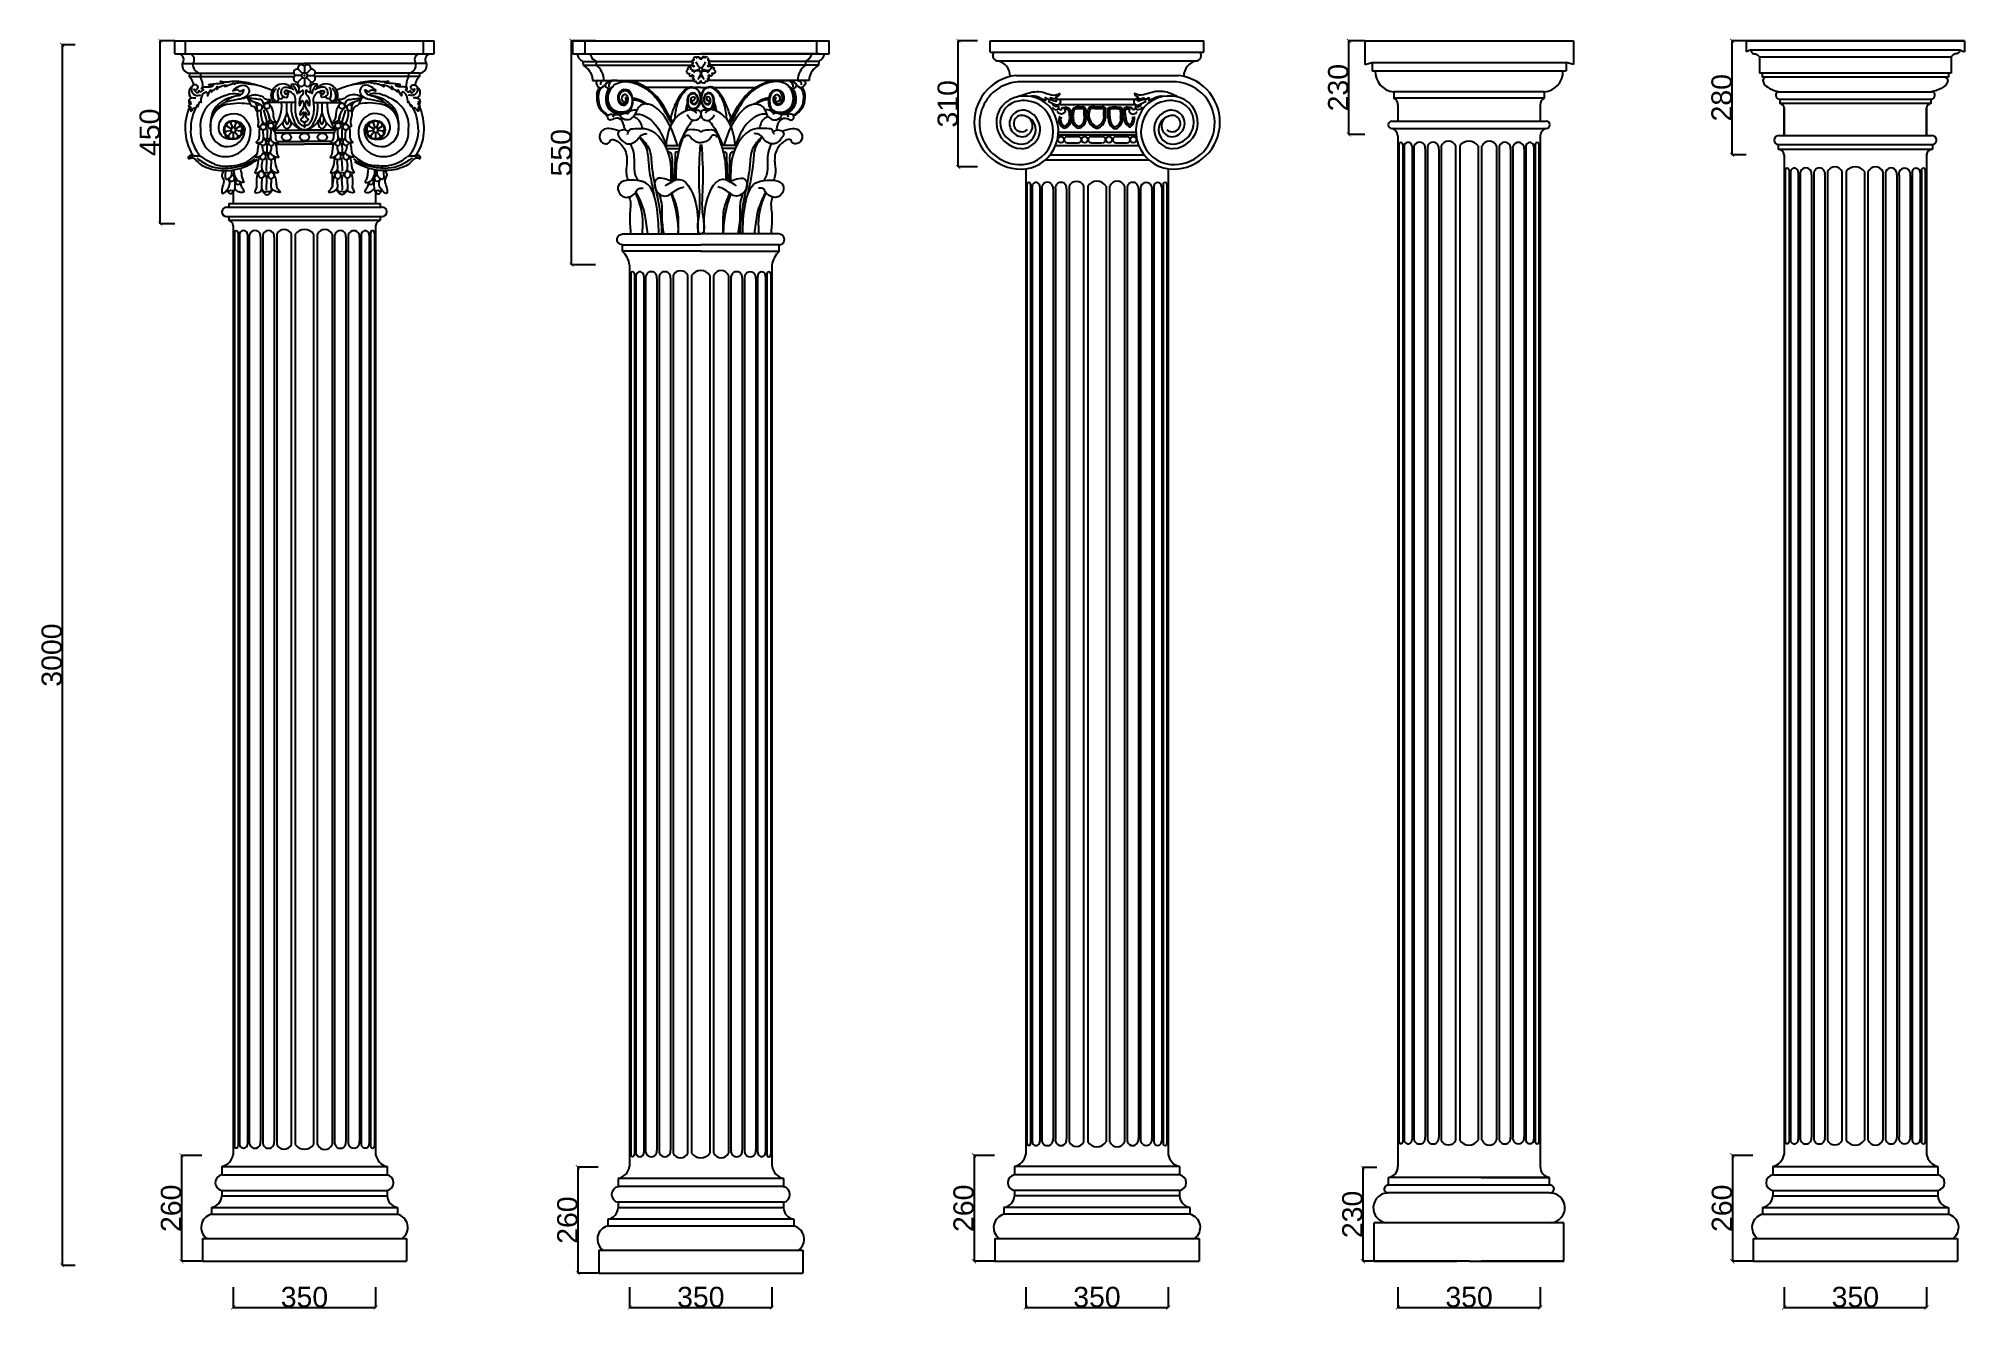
# Model space of a CAD drawing. Header units: millimetres. Extents: x 6183 to 10918, y 11927 to 15054.
import ezdxf

# ---------------------------------------------------------------- set-up
doc = ezdxf.new("R2010")
doc.units = ezdxf.units.MM
doc.styles.get("Standard").update_dxf_attribs({"font": 'Arial.ttf'})
doc.dimstyles.get("Standard").update_dxf_attribs({"dimtxt": 0.18, "dimasz": 0.18, "dimexe": 0.18, "dimexo": 0.0625, "dimgap": 0.09, "dimtad": 0, "dimtih": 1, "dimtoh": 1, "dimdec": 4, "dimzin": 0, "dimdsep": 46, "dimtxsty": 'Standard', "dimcen": 0.09, "dimadec": 0, "dimazin": 0, "dimtfac": 1, "dimtdec": 4, "dimtofl": 0, "dimtmove": 0, "dimatfit": 3, "dimfxl": 0, "dimtolj": 1, "dimtzin": 0, "dimarcsym": 0})

msp = doc.modelspace()

# ---------------------------------------------------------------- blocks, each defined once
blk = doc.blocks.new('_ARCHTICK')
at = {"color": 0, "linetype": 'ByBlock', "const_width": 0.15}
blk.add_lwpolyline([(-0.5, -0.5), (0.5, 0.5)], dxfattribs=at)
blk = doc.blocks.new('*D55')
at = {"color": 0, "lineweight": -2}
for p, q in [((6272.9, 15038), (6240.8, 15038)), ((6240.9, 15038), (6240.9, 12038)), ((6272.9, 12038), (6240.8, 12038))]:
    blk.add_line(p, q, dxfattribs=at)
at = {"layer": 'Defpoints', "color": 0}
for p in [(6273, 15038), (6240.9, 12038), (6273, 12038)]:
    blk.add_point(p, dxfattribs=at)
at = {"color": 0, "lineweight": -2, "xscale": 10, "yscale": 10, "zscale": 10}
for p, rotation in [((6240.9, 15038), 90), ((6240.9, 12038), 270)]:
    blk.add_blockref('_ARCHTICK', p, dxfattribs=dict(at, rotation=rotation))
at = {"color": 0, "insert": (6215.5, 13538), "char_height": 50, "attachment_point": 5, "rotation": 90}
blk.add_mtext('\\A1;3000', dxfattribs=at)
blk = doc.blocks.new('*D61')
at = {"color": 0, "lineweight": -2}
for p, q in [((8522.6, 11984), (8522.6, 11934.3)), ((8872.6, 11984), (8872.6, 11934.3)), ((8522.6, 11934.4), (8872.6, 11934.4))]:
    blk.add_line(p, q, dxfattribs=at)
at = {"layer": 'Defpoints', "color": 0}
for p in [(8522.6, 11984.1), (8872.6, 11984.1), (8872.6, 11934.4)]:
    blk.add_point(p, dxfattribs=at)
at = {"color": 0, "lineweight": -2, "xscale": 10, "yscale": 10, "zscale": 10, "rotation": 180}
blk.add_blockref('_ARCHTICK', (8522.6, 11934.4), dxfattribs=at)
at = {"color": 0, "lineweight": -2, "xscale": 10, "yscale": 10, "zscale": 10}
blk.add_blockref('_ARCHTICK', (8872.6, 11934.4), dxfattribs=at)
at = {"color": 0, "insert": (8697.6, 11959.9), "char_height": 50, "attachment_point": 5}
blk.add_mtext('\\A1;350', dxfattribs=at)
blk = doc.blocks.new('*D71')
at = {"color": 0, "lineweight": -2}
for p, q in [((8379.1, 15048), (8342.9, 15048)), ((8343.1, 14598.2), (8343.1, 15048)), ((8379.1, 14598.2), (8342.9, 14598.2))]:
    blk.add_line(p, q, dxfattribs=at)
at = {"layer": 'Defpoints', "color": 0}
for p in [(8343.1, 15048), (8379.1, 15048), (8379.1, 14598.2)]:
    blk.add_point(p, dxfattribs=at)
at = {"color": 0, "lineweight": -2, "xscale": 10, "yscale": 10, "zscale": 10}
for p, rotation in [((8343.1, 15048), 90), ((8343.1, 14598.2), 270)]:
    blk.add_blockref('_ARCHTICK', p, dxfattribs=dict(at, rotation=rotation))
at = {"color": 0, "insert": (8317.6, 14823.1), "char_height": 50, "attachment_point": 5, "rotation": 90}
blk.add_mtext('\\A1;450', dxfattribs=at)
blk = doc.blocks.new('*D81')
at = {"color": 0, "lineweight": -2}
for p, q in [((8445.3, 12308.4), (8395.1, 12308.4)), ((8395.3, 12308.4), (8395.3, 12048)), ((8445.3, 12048), (8395.1, 12048))]:
    blk.add_line(p, q, dxfattribs=at)
at = {"layer": 'Defpoints', "color": 0}
for p in [(8445.4, 12308.4), (8395.3, 12048), (8445.4, 12048)]:
    blk.add_point(p, dxfattribs=at)
at = {"color": 0, "lineweight": -2, "xscale": 10, "yscale": 10, "zscale": 10}
for p, rotation in [((8395.3, 12308.4), 90), ((8395.3, 12048), 270)]:
    blk.add_blockref('_ARCHTICK', p, dxfattribs=dict(at, rotation=rotation))
at = {"color": 0, "insert": (8369.9, 12178.2), "char_height": 50, "attachment_point": 5, "rotation": 90}
blk.add_mtext('\\A1;260', dxfattribs=at)
blk = doc.blocks.new('*D54')
at = {"color": 0, "lineweight": -2}
for p, q in [((7810.6, 11984), (7810.6, 11934.3)), ((8160.6, 11984), (8160.6, 11934.3)), ((7810.6, 11934.4), (8160.6, 11934.4))]:
    blk.add_line(p, q, dxfattribs=at)
at = {"layer": 'Defpoints', "color": 0}
for p in [(7810.6, 11984.1), (8160.6, 11984.1), (8160.6, 11934.4)]:
    blk.add_point(p, dxfattribs=at)
at = {"color": 0, "lineweight": -2, "xscale": 10, "yscale": 10, "zscale": 10, "rotation": 180}
blk.add_blockref('_ARCHTICK', (7810.6, 11934.4), dxfattribs=at)
at = {"color": 0, "lineweight": -2, "xscale": 10, "yscale": 10, "zscale": 10}
blk.add_blockref('_ARCHTICK', (8160.6, 11934.4), dxfattribs=at)
at = {"color": 0, "insert": (7985.6, 11959.9), "char_height": 50, "attachment_point": 5}
blk.add_mtext('\\A1;350', dxfattribs=at)
blk = doc.blocks.new('*D70')
at = {"color": 0, "lineweight": -2}
for p, q in [((7726.4, 15048), (7667.6, 15048)), ((7667.7, 14497.6), (7667.7, 15048)), ((7726.4, 14497.6), (7667.6, 14497.6))]:
    blk.add_line(p, q, dxfattribs=at)
at = {"layer": 'Defpoints', "color": 0}
for p in [(7667.7, 15048), (7726.5, 15048), (7726.5, 14497.6)]:
    blk.add_point(p, dxfattribs=at)
at = {"color": 0, "lineweight": -2, "xscale": 10, "yscale": 10, "zscale": 10}
for p, rotation in [((7667.7, 15048), 90), ((7667.7, 14497.6), 270)]:
    blk.add_blockref('_ARCHTICK', p, dxfattribs=dict(at, rotation=rotation))
at = {"color": 0, "insert": (7642.3, 14772.8), "char_height": 50, "attachment_point": 5, "rotation": 90}
blk.add_mtext('\\A1;550', dxfattribs=at)
blk = doc.blocks.new('*D80')
at = {"color": 0, "lineweight": -2}
for p, q in [((7733.3, 12279.3), (7683.1, 12279.3)), ((7683.3, 12279.3), (7683.3, 12019)), ((7733.3, 12019), (7683.1, 12019))]:
    blk.add_line(p, q, dxfattribs=at)
at = {"layer": 'Defpoints', "color": 0}
for p in [(7733.3, 12279.3), (7683.3, 12019), (7733.3, 12019)]:
    blk.add_point(p, dxfattribs=at)
at = {"color": 0, "lineweight": -2, "xscale": 10, "yscale": 10, "zscale": 10}
for p, rotation in [((7683.3, 12279.3), 90), ((7683.3, 12019), 270)]:
    blk.add_blockref('_ARCHTICK', p, dxfattribs=dict(at, rotation=rotation))
at = {"color": 0, "insert": (7657.8, 12149.2), "char_height": 50, "attachment_point": 5, "rotation": 90}
blk.add_mtext('\\A1;260', dxfattribs=at)
blk = doc.blocks.new('*D60')
at = {"color": 0, "lineweight": -2}
for p, q in [((7136.3, 11984), (7136.3, 11934.3)), ((7486.3, 11984), (7486.3, 11934.3)), ((7136.3, 11934.4), (7486.3, 11934.4))]:
    blk.add_line(p, q, dxfattribs=at)
at = {"layer": 'Defpoints', "color": 0}
for p in [(7136.3, 11984.1), (7486.3, 11984.1), (7486.3, 11934.4)]:
    blk.add_point(p, dxfattribs=at)
at = {"color": 0, "lineweight": -2, "xscale": 10, "yscale": 10, "zscale": 10, "rotation": 180}
blk.add_blockref('_ARCHTICK', (7136.3, 11934.4), dxfattribs=at)
at = {"color": 0, "lineweight": -2, "xscale": 10, "yscale": 10, "zscale": 10}
blk.add_blockref('_ARCHTICK', (7486.3, 11934.4), dxfattribs=at)
at = {"color": 0, "insert": (7311.3, 11959.9), "char_height": 50, "attachment_point": 5}
blk.add_mtext('\\A1;350', dxfattribs=at)
blk = doc.blocks.new('*D69')
at = {"color": 0, "lineweight": -2}
for p, q in [((7017.2, 15048), (6970, 15048)), ((6970.2, 14738), (6970.2, 15048)), ((7017.2, 14738), (6970, 14738))]:
    blk.add_line(p, q, dxfattribs=at)
at = {"layer": 'Defpoints', "color": 0}
for p in [(6970.2, 15048), (7017.3, 15048), (7017.3, 14738)]:
    blk.add_point(p, dxfattribs=at)
at = {"color": 0, "lineweight": -2, "xscale": 10, "yscale": 10, "zscale": 10}
for p, rotation in [((6970.2, 15048), 90), ((6970.2, 14738), 270)]:
    blk.add_blockref('_ARCHTICK', p, dxfattribs=dict(at, rotation=rotation))
at = {"color": 0, "insert": (6944.8, 14893), "char_height": 50, "attachment_point": 5, "rotation": 90}
blk.add_mtext('\\A1;310', dxfattribs=at)
blk = doc.blocks.new('*D79')
at = {"color": 0, "lineweight": -2}
for p, q in [((7059, 12308.4), (7008.8, 12308.4)), ((7009, 12308.4), (7009, 12048)), ((7059, 12048), (7008.8, 12048))]:
    blk.add_line(p, q, dxfattribs=at)
at = {"layer": 'Defpoints', "color": 0}
for p in [(7059.1, 12308.4), (7009, 12048), (7059.1, 12048)]:
    blk.add_point(p, dxfattribs=at)
at = {"color": 0, "lineweight": -2, "xscale": 10, "yscale": 10, "zscale": 10}
for p, rotation in [((7009, 12308.4), 90), ((7009, 12048), 270)]:
    blk.add_blockref('_ARCHTICK', p, dxfattribs=dict(at, rotation=rotation))
at = {"color": 0, "insert": (6983.6, 12178.2), "char_height": 50, "attachment_point": 5, "rotation": 90}
blk.add_mtext('\\A1;260', dxfattribs=at)
blk = doc.blocks.new('*D53')
at = {"color": 0, "lineweight": -2}
for p, q in [((6490.7, 11984), (6490.7, 11934.3)), ((6840.7, 11984), (6840.7, 11934.3)), ((6490.7, 11934.4), (6840.7, 11934.4))]:
    blk.add_line(p, q, dxfattribs=at)
at = {"layer": 'Defpoints', "color": 0}
for p in [(6490.7, 11984.1), (6840.7, 11984.1), (6840.7, 11934.4)]:
    blk.add_point(p, dxfattribs=at)
at = {"color": 0, "lineweight": -2, "xscale": 10, "yscale": 10, "zscale": 10, "rotation": 180}
blk.add_blockref('_ARCHTICK', (6490.7, 11934.4), dxfattribs=at)
at = {"color": 0, "lineweight": -2, "xscale": 10, "yscale": 10, "zscale": 10}
blk.add_blockref('_ARCHTICK', (6840.7, 11934.4), dxfattribs=at)
at = {"color": 0, "insert": (6665.7, 11959.9), "char_height": 50, "attachment_point": 5}
blk.add_mtext('\\A1;350', dxfattribs=at)
blk = doc.blocks.new('*D67')
at = {"color": 0, "lineweight": -2}
for p, q in [((6409, 15048), (6369.5, 15048)), ((6369.7, 14817.7), (6369.7, 15048)), ((6409, 14817.7), (6369.5, 14817.7))]:
    blk.add_line(p, q, dxfattribs=at)
at = {"layer": 'Defpoints', "color": 0}
for p in [(6369.7, 15048), (6409.1, 15048), (6409.1, 14817.7)]:
    blk.add_point(p, dxfattribs=at)
at = {"color": 0, "lineweight": -2, "xscale": 10, "yscale": 10, "zscale": 10}
for p, rotation in [((6369.7, 15048), 90), ((6369.7, 14817.7), 270)]:
    blk.add_blockref('_ARCHTICK', p, dxfattribs=dict(at, rotation=rotation))
at = {"color": 0, "insert": (6344.2, 14932.8), "char_height": 50, "attachment_point": 5, "rotation": 90}
blk.add_mtext('\\A1;230', dxfattribs=at)
blk = doc.blocks.new('*D78')
at = {"color": 0, "lineweight": -2}
for p, q in [((6438.7, 12278.2), (6404.3, 12278.2)), ((6404.5, 12278.2), (6404.5, 12048)), ((6438.7, 12048), (6404.3, 12048))]:
    blk.add_line(p, q, dxfattribs=at)
at = {"layer": 'Defpoints', "color": 0}
for p in [(6438.8, 12278.2), (6404.5, 12048), (6438.8, 12048)]:
    blk.add_point(p, dxfattribs=at)
at = {"color": 0, "lineweight": -2, "xscale": 10, "yscale": 10, "zscale": 10}
for p, rotation in [((6404.5, 12278.2), 90), ((6404.5, 12048), 270)]:
    blk.add_blockref('_ARCHTICK', p, dxfattribs=dict(at, rotation=rotation))
at = {"color": 0, "insert": (6379.1, 12163.1), "char_height": 50, "attachment_point": 5, "rotation": 90}
blk.add_mtext('\\A1;230', dxfattribs=at)
blk = doc.blocks.new('*D51')
at = {"color": 0, "lineweight": -2}
for p, q in [((5852.2, 11984), (5852.2, 11934.3)), ((6202.2, 11984), (6202.2, 11934.3)), ((5852.2, 11934.4), (6202.2, 11934.4))]:
    blk.add_line(p, q, dxfattribs=at)
at = {"layer": 'Defpoints', "color": 0}
for p in [(5852.2, 11984.1), (6202.2, 11984.1), (6202.2, 11934.4)]:
    blk.add_point(p, dxfattribs=at)
at = {"color": 0, "lineweight": -2, "xscale": 10, "yscale": 10, "zscale": 10, "rotation": 180}
blk.add_blockref('_ARCHTICK', (5852.2, 11934.4), dxfattribs=at)
at = {"color": 0, "lineweight": -2, "xscale": 10, "yscale": 10, "zscale": 10}
blk.add_blockref('_ARCHTICK', (6202.2, 11934.4), dxfattribs=at)
at = {"color": 0, "insert": (6027.2, 11959.9), "char_height": 50, "attachment_point": 5}
blk.add_mtext('\\A1;350', dxfattribs=at)
blk = doc.blocks.new('*D68')
at = {"color": 0, "lineweight": -2}
for p, q in [((5758.8, 15048), (5723.9, 15048)), ((5724.1, 14768), (5724.1, 15048)), ((5758.8, 14768), (5723.9, 14768))]:
    blk.add_line(p, q, dxfattribs=at)
at = {"layer": 'Defpoints', "color": 0}
for p in [(5724.1, 15048), (5758.9, 15048), (5758.9, 14768)]:
    blk.add_point(p, dxfattribs=at)
at = {"color": 0, "lineweight": -2, "xscale": 10, "yscale": 10, "zscale": 10}
for p, rotation in [((5724.1, 15048), 90), ((5724.1, 14768), 270)]:
    blk.add_blockref('_ARCHTICK', p, dxfattribs=dict(at, rotation=rotation))
at = {"color": 0, "insert": (5698.6, 14908), "char_height": 50, "attachment_point": 5, "rotation": 90}
blk.add_mtext('\\A1;280', dxfattribs=at)
blk = doc.blocks.new('*D77')
at = {"color": 0, "lineweight": -2}
for p, q in [((5774.8, 12308.4), (5724.7, 12308.4)), ((5724.8, 12308.4), (5724.8, 12048)), ((5774.8, 12048), (5724.7, 12048))]:
    blk.add_line(p, q, dxfattribs=at)
at = {"layer": 'Defpoints', "color": 0}
for p in [(5774.9, 12308.4), (5724.8, 12048), (5774.9, 12048)]:
    blk.add_point(p, dxfattribs=at)
at = {"color": 0, "lineweight": -2, "xscale": 10, "yscale": 10, "zscale": 10}
for p, rotation in [((5724.8, 12308.4), 90), ((5724.8, 12048), 270)]:
    blk.add_blockref('_ARCHTICK', p, dxfattribs=dict(at, rotation=rotation))
at = {"color": 0, "insert": (5699.4, 12178.2), "char_height": 50, "attachment_point": 5, "rotation": 90}
blk.add_mtext('\\A1;260', dxfattribs=at)
blk = doc.blocks.new('1')
at = {"color": 3, "ltscale": 2}
for p, q in [((8379.1, 15048), (9016.2, 15048)), ((8379.1, 15016), (9016.2, 15016))]:
    blk.add_line(p, q, dxfattribs=at)
at = {"color": 3}
for p, q in [((8379.1, 15016), (8379.1, 15048)), ((8405.2, 15016), (8405.2, 15048)), ((8990.1, 15016), (8990.1, 15048)), ((9016.2, 15016), (9016.2, 15048)), ((8397.7, 14992.1), (8551.8, 14992.1)), ((8414.7, 14968.7), (8414.5, 14960)), ((8414.7, 14968.7), (8671.3, 14968.7)), ((8414.7, 14968.7), (8414.7, 14965.8)), ((8441.9, 14968.7), (8441.7, 14959.4)), ((8551.8, 14992.1), (8568.5, 14992.1)), ((8568.5, 14992.1), (8697.6, 14992.1)), ((8826.8, 14992.1), (8697.6, 14992.1)), ((8980.5, 14968.7), (8724.2, 14968.7)), ((8843.5, 14992.1), (8826.8, 14992.1)), ((8997.9, 14992.1), (8843.5, 14992.1)), ((8953.4, 14968.7), (8953.6, 14959.4)), ((8980.5, 14968.7), (8980.7, 14960)), ((8414.5, 14960), (8672.5, 14960)), ((8524.3, 14944.6), (8524.2, 14941.6)), ((8980.7, 14960), (8722.7, 14960)), ((8870.9, 14944.6), (8871.1, 14941.6)), ((8506.5, 14639.2), (8888.7, 14639.2)), ((8511.3, 14647.9), (8511.3, 14639.2)), ((8511.3, 14647.9), (8883.9, 14647.9)), ((8883.9, 14647.9), (8883.9, 14639.2)), ((8506.2, 14615.9), (8889.1, 14615.9)), ((8511.3, 14615.9), (8511.3, 14607.2)), ((8511.3, 14607.2), (8883.9, 14607.2)), ((8522.6, 14593.2), (8522.6, 12310.4)), ((8872.6, 14593.2), (8872.6, 12310.4)), ((8883.9, 14615.9), (8883.9, 14607.2)), ((8494.5, 12280.8), (8494.5, 12260.4)), ((8494.5, 12280.8), (8900.7, 12280.8)), ((8900.7, 12280.8), (8900.7, 12260.4)), ((8494.5, 12260.4), (8900.7, 12260.4)), ((8494.5, 12221.9), (8494.5, 12208.5)), ((8494.5, 12221.9), (8900.7, 12221.9)), ((8900.7, 12221.9), (8900.7, 12208.5)), ((8469, 12180.5), (8469, 12163.6)), ((8469, 12180.5), (8926.2, 12180.5)), ((8494.5, 12208.5), (8900.7, 12208.5)), ((8926.2, 12180.5), (8926.2, 12163.6)), ((8469, 12163.6), (8926.2, 12163.6)), ((8446.8, 12104.1), (8937.7, 12104.1)), ((8446.8, 12104.1), (8948.5, 12104.1)), ((8446.8, 12104.1), (8446.8, 12048)), ((8948.5, 12104.1), (8948.5, 12048)), ((8446.8, 12048), (8948.5, 12048))]:
    blk.add_line(p, q, dxfattribs=at)
at = {"color": 253}
for p, q in [((8682, 14978.3), (8692.7, 14967.5)), ((8697.6, 14992.1), (8697.6, 14991.4)), ((8697.6, 14992.1), (8697.6, 14991.4)), ((8697.6, 14984.7), (8697.6, 14969.6)), ((8702.6, 14967.5), (8713.3, 14978.3)), ((8618.1, 14927), (8618.8, 14926.7)), ((8618.1, 14927), (8618.1, 14927)), ((8690.6, 14962.6), (8675.5, 14962.6)), ((8682, 14946.9), (8692.7, 14957.6)), ((8697.6, 14955.6), (8697.6, 14940.4)), ((8702.6, 14957.6), (8713.3, 14946.9)), ((8704.6, 14962.6), (8719.8, 14962.6)), ((8777.2, 14927), (8776.4, 14926.7)), ((8777.2, 14927), (8777.2, 14927)), ((8417.6, 14913.3), (8418, 14913.3)), ((8597.1, 14878.1), (8605.5, 14848.6)), ((8675.6, 14896.6), (8607.3, 14896.6)), ((8654.1, 14871.3), (8654.1, 14896.6)), ((8719.7, 14896.6), (8788, 14896.6)), ((8741.2, 14871.3), (8741.2, 14896.6)), ((8798.2, 14878.1), (8789.8, 14848.6)), ((8977.6, 14913.3), (8977.3, 14913.3)), ((8418, 14830.7), (8417.4, 14824.3)), ((8466.3, 14827.8), (8466.3, 14828.7)), ((8504.2, 14825.5), (8516.9, 14827.7)), ((8517.6, 14831.6), (8506.5, 14838)), ((8518.9, 14824.2), (8510.6, 14814.4)), ((8516.2, 14846.3), (8520.6, 14834.2)), ((8522.6, 14822.9), (8522.6, 14810.1)), ((8529, 14846.3), (8524.6, 14834.2)), ((8529, 14846.3), (8524.6, 14834.2)), ((8526.4, 14824.2), (8534.6, 14814.4)), ((8526.4, 14824.2), (8534.6, 14814.4)), ((8527.7, 14831.6), (8538.8, 14838)), ((8527.7, 14831.6), (8538.8, 14838)), ((8541, 14825.5), (8528.4, 14827.7)), ((8541, 14825.5), (8528.4, 14827.7)), ((8605.7, 14832.3), (8606, 14808.9)), ((8621.1, 14828.7), (8697.6, 14828.7)), ((8621.1, 14828.7), (8697.6, 14828.7)), ((8627.2, 14821.7), (8697.6, 14821.7)), ((8697.6, 14847.3), (8697.6, 14838.3)), ((8697.6, 14847.3), (8697.6, 14838.3)), ((8774.1, 14828.7), (8697.6, 14828.7)), ((8768.1, 14821.7), (8697.6, 14821.7)), ((8789.6, 14832.3), (8789.2, 14808.9)), ((8854.2, 14825.5), (8866.9, 14827.7)), ((8854.2, 14825.5), (8866.9, 14827.7)), ((8867.6, 14831.6), (8856.5, 14838)), ((8867.6, 14831.6), (8856.5, 14838)), ((8868.9, 14824.2), (8860.6, 14814.4)), ((8868.9, 14824.2), (8860.6, 14814.4)), ((8866.2, 14846.3), (8870.6, 14834.2)), ((8866.2, 14846.3), (8870.6, 14834.2)), ((8872.6, 14822.9), (8872.6, 14810.1)), ((8879, 14846.3), (8874.6, 14834.2)), ((8876.4, 14824.2), (8884.6, 14814.4)), ((8877.7, 14831.6), (8888.8, 14838)), ((8891, 14825.5), (8878.4, 14827.7)), ((8928.9, 14827.8), (8928.9, 14828.7)), ((8977.3, 14830.7), (8977.9, 14824.3)), ((8605.4, 14797.4), (8605.1, 14774.9)), ((8626.9, 14793.7), (8697.6, 14793.7)), ((8632.3, 14800.7), (8697.6, 14800.7)), ((8763, 14800.7), (8697.6, 14800.7)), ((8768.3, 14793.7), (8697.6, 14793.7)), ((8789.9, 14797.4), (8790.1, 14774.9)), ((8869.8, 14731), (8869.8, 14712.8)), ((8520, 14679.3), (8519.6, 14679.3)), ((8602.6, 14723.7), (8603.1, 14723.7)), ((8623.2, 14725.2), (8623.2, 14716.7)), ((8765.7, 14723.2), (8765.7, 14688.6)), ((8772, 14725.2), (8772, 14716.7)), ((8772, 14725.2), (8772, 14716.7)), ((8792.7, 14723.7), (8792.2, 14723.7)), ((8875.2, 14679.3), (8875.7, 14679.3)), ((8522.6, 14678.3), (8522.6, 14647.9)), ((8602.6, 14676.9), (8603.1, 14676.9)), ((8792.7, 14676.9), (8792.2, 14676.9)), ((8872.6, 14676.5), (8872.6, 14647.9)), ((8525.3, 14576), (8525.3, 12331.4)), ((8534.7, 14576), (8534.7, 12331.4)), ((8538.2, 14570.7), (8538.2, 12336.7)), ((8557.5, 14570.7), (8557.5, 12336.7)), ((8562, 14565.2), (8562, 12342.1)), ((8589.8, 14565.2), (8589.8, 12342.1)), ((8595.4, 14565.3), (8595.4, 12342)), ((8623.1, 14565.3), (8623.1, 12342)), ((8629.4, 14572.5), (8629.4, 12334.9)), ((8665.4, 12334.9), (8665.4, 14572.5)), ((8674.9, 14572.5), (8674.9, 12334.9)), ((8720, 14572.5), (8720, 12334.9)), ((8729.5, 12334.9), (8729.5, 14572.5)), ((8765.5, 14572.5), (8765.5, 12334.9)), ((8771.8, 14565.4), (8771.8, 12342)), ((8799.5, 14565.4), (8799.5, 12342)), ((8805.1, 14564.1), (8805.1, 12343.2)), ((8832.9, 14564.1), (8832.9, 12343.2)), ((8837.4, 14569.9), (8837.4, 12337.5)), ((8856.8, 14569.9), (8856.8, 12337.5)), ((8860.3, 14576), (8860.3, 12331.4)), ((8869.7, 14576), (8869.7, 12331.4))]:
    blk.add_line(p, q, dxfattribs=at)
for centre, radius in [((8697.6, 14962.6), 7), ((8605.6, 14887.9), 7), ((8789.7, 14887.9), 7), ((8522.6, 14828.7), 23.2), ((8596.2, 14835.9), 7), ((8615.2, 14839), 7), ((8780.1, 14839), 7), ((8799, 14835.9), 7), ((8872.6, 14828.7), 23.2)]:
    blk.add_circle(centre, radius, dxfattribs=at)
at = {"color": 3}
for centre, radius, start, end in [((8385, 15001.3), 15.8, 324.1464, 69.3841), ((8411.1, 15001.3), 15.8, 324.1464, 69.3841), ((8984.2, 15001.3), 15.8, 110.6159, 215.8536), ((9010.3, 15001.3), 15.8, 110.6159, 215.8536), ((8416.7, 14988.4), 19.8, 169.2501, 264.1344), ((8443.3, 14988.4), 19.8, 169.2501, 264.1344), ((8952, 14988.4), 19.8, 275.8656, 10.7499), ((8978.5, 14988.4), 19.8, 275.8656, 10.7499), ((8389.5, 14932.7), 37, 10.6655, 47.496), ((8405, 14938.1), 42.4, 351.9962, 30.125), ((8990.2, 14938.1), 42.4, 149.875, 188.0038), ((9005.8, 14932.7), 37, 132.504, 169.3345), ((8506.4, 14627.5), 11.6, 89.2067, 269.0705), ((8888.9, 14627.5), 11.6, 270.9295, 90.7933), ((8504.6, 14590.1), 18.3, 9.5538, 68.3457), ((8890.7, 14590.1), 18.3, 111.6543, 170.4462), ((8486.1, 12316.9), 37, 283.0528, 350.1557), ((8909.1, 12316.9), 37, 189.8443, 256.9472), ((8497.9, 12241.1), 19.5, 99.9448, 260.0552), ((8897.3, 12241.1), 19.5, 279.9448, 80.0552), ((8464.5, 12210.2), 30.1, 278.6675, 356.6558), ((8930.8, 12210.2), 30.1, 183.3442, 261.3325), ((8476.8, 12131.2), 33.3, 103.5069, 234.6003), ((8918.5, 12131.2), 33.3, 305.3997, 76.4931)]:
    blk.add_arc(centre, radius, start, end, dxfattribs=at)
at = {"color": 253}
for centre, radius, start, end in [((8679.7, 14970), 8.56, 74.8455, 240.0956), ((8690.1, 14980.7), 8.52, 28.2863, 196.6548), ((8705.1, 14980.7), 8.52, 343.3452, 151.7137), ((8715.7, 14970.1), 8.54, 298.4217, 106.6372), ((8644.4, 14912.8), 29.1, 38.9474, 198.5631), ((8679.5, 14955.1), 8.54, 118.4217, 286.6372), ((8690.1, 14944.4), 8.52, 163.3452, 331.7137), ((8705.1, 14944.4), 8.52, 208.2863, 16.6548), ((8715.7, 14955.1), 8.54, 253.3628, 61.5783), ((8750.8, 14912.8), 29.1, 341.4369, 141.0526), ((8536.7, 14831), 118.8, 155.5242, 180.1373), ((8516.1, 14838.1), 74.9, 108.2467, 187.2285), ((8521.6, 14837.9), 56.1, 103.4381, 189.4368), ((8586.9, 14883.6), 7, 220.8902, 149.1109), ((8538, 14891.8), 103.7, 322.5579, 2.6489), ((8538, 14891.8), 103.7, 322.5579, 2.6489), ((8598.5, 14880.8), 56.5, 292.7977, 350.3041), ((8598.5, 14880.8), 56.5, 292.7977, 350.3041), ((8716.5, 14887.1), 64.3, 194.2171, 232.2863), ((8749.7, 14885.8), 85, 172.7215, 211.0393), ((8678.8, 14887.1), 64.3, 307.7137, 345.7829), ((8645.5, 14885.8), 85, 328.9607, 7.2785), ((8796.8, 14880.8), 56.5, 189.6959, 247.2023), ((8857.3, 14891.8), 103.7, 177.3511, 217.4421), ((8808.4, 14883.6), 7, 30.8891, 319.1098), ((8873.6, 14837.9), 56.1, 350.5632, 76.5619), ((8879.2, 14838.1), 74.9, 352.7715, 71.7533), ((8858.5, 14831), 118.8, 359.8627, 24.4758), ((8517.4, 14829.8), 100.2, 183.1075, 221.308), ((8503.4, 14824.9), 61.7, 176.4628, 3.5372), ((8508.7, 14830.2), 42.4, 183.2934, 357.9707), ((8507.2, 14831.4), 6.64, 96.0108, 244.0343), ((8509.5, 14821.1), 6.8, 140.1586, 279.8865), ((8512.8, 14840.4), 6.77, 59.564, 200.4811), ((8522.6, 14843.7), 6.9, 22.0762, 157.9238), ((8522.6, 14843.7), 6.9, 22.0762, 157.9238), ((8522.6, 14828.7), 5.83, 90, 270), ((8522.6, 14828.7), 5.83, 270, 90), ((8532.5, 14840.4), 6.77, 339.5189, 120.436), ((8535.8, 14821.1), 6.8, 260.1135, 39.8414), ((8538.1, 14831.4), 6.64, 295.9657, 83.9892), ((8600.2, 14850.3), 5.51, 222.9899, 342.2335), ((8607.7, 14848.3), 2.26, 172.3034, 346.6477), ((8668.6, 14855.6), 19, 176.0563, 225.2145), ((8668.6, 14855.6), 19, 176.0563, 225.2145), ((8639.4, 14855.4), 20.6, 319.9585, 2.2374), ((8639.4, 14855.4), 20.6, 319.9585, 2.2374), ((8696.9, 14853.3), 23, 209.5927, 271.7949), ((8697.6, 14860.7), 32, 230.1387, 309.8613), ((8698.4, 14853.3), 23, 268.2051, 330.4073), ((8755.9, 14855.4), 20.6, 177.7626, 220.0415), ((8726.7, 14855.6), 19, 314.7855, 3.9437), ((8787.5, 14848.3), 2.26, 193.3523, 7.6966), ((8795, 14850.3), 5.51, 197.7665, 317.0101), ((8891.9, 14824.9), 61.7, 176.4628, 3.5372), ((8886.6, 14830.2), 42.4, 182.0293, 356.7066), ((8857.2, 14831.4), 6.64, 96.0108, 244.0343), ((8859.5, 14821.1), 6.8, 140.1586, 279.8865), ((8862.8, 14840.4), 6.77, 59.564, 200.4811), ((8872.6, 14843.7), 6.9, 22.0762, 157.9238), ((8872.6, 14843.7), 6.9, 22.0762, 157.9238), ((8872.6, 14828.7), 5.83, 90, 270), ((8872.6, 14828.7), 5.83, 270, 90), ((8882.5, 14840.4), 6.77, 339.5189, 120.436), ((8885.8, 14821.1), 6.8, 260.1135, 39.8414), ((8888.1, 14831.4), 6.64, 295.9657, 83.9892), ((8877.9, 14829.8), 100.2, 318.692, 356.8925), ((8517.5, 14814.7), 6.9, 182.454, 317.5685), ((8527.7, 14814.7), 6.9, 222.4315, 357.546), ((8595.7, 14798.7), 7.58, 185.4675, 81.4985), ((8601.7, 14775.7), 3.53, 222.8973, 346.0852), ((8602.6, 14809.7), 3.53, 222.8973, 346.0852), ((8608.9, 14777), 4.36, 209.5177, 312.1083), ((8609.8, 14811), 4.36, 209.5177, 312.1083), ((8616, 14797.2), 7, 90.843, 0.4671), ((8779.3, 14797.2), 7, 179.5329, 89.157), ((8785.4, 14811), 4.36, 227.8917, 330.4823), ((8786.3, 14777), 4.36, 227.8917, 330.4823), ((8792.7, 14809.7), 3.53, 193.9148, 317.1027), ((8793.6, 14775.7), 3.53, 193.9148, 317.1027), ((8799.6, 14798.7), 7.58, 98.5015, 354.5325), ((8867.5, 14814.7), 6.9, 182.454, 317.5685), ((8877.7, 14814.7), 6.9, 222.4315, 357.546), ((8433, 14722.9), 41.8, 72.372, 109.1222), ((8516.6, 14824), 83.2, 275.4525, 320.7163), ((8590.2, 14720.5), 6.19, 71.7989, 189.7467), ((8595.3, 14763.6), 7.58, 175.2006, 86.345), ((8576, 14695.6), 36.7, 52.1693, 57.7804), ((8609.3, 14729.6), 5.83, 216.273, 355.3548), ((8615.5, 14763.6), 7.58, 91.5928, 2.2508), ((8779.7, 14763.6), 7.58, 177.7492, 88.4072), ((8786, 14729.6), 5.83, 184.6452, 323.727), ((8800, 14763.6), 7.58, 93.655, 4.7994), ((8819.2, 14695.6), 36.7, 122.2196, 127.8307), ((8805, 14720.5), 6.19, 350.2533, 108.2011), ((8878.6, 14824), 83.2, 221.9957, 264.5475), ((8962.3, 14722.9), 41.8, 70.8778, 107.628), ((8513.2, 14685.6), 6.13, 210.3121, 321.8206), ((8518.5, 14710.1), 7.58, 199.2533, 88.4072), ((8521.5, 14682.6), 3.53, 193.9148, 317.1027), ((8546.6, 14651.2), 36.7, 122.2196, 127.8307), ((8534, 14701.4), 6.29, 115.2686, 347.8665), ((8591.7, 14718.8), 7.58, 175.2006, 86.345), ((8590.9, 14668.9), 11.8, 49.1967, 76.7206), ((8609.4, 14727.7), 12.3, 200.4309, 237.6943), ((8601.2, 14727), 3.53, 222.8973, 346.0852), ((8601.2, 14680.2), 3.53, 222.8973, 346.0852), ((8610, 14685), 7.8, 225.7773, 339.6377), ((8615.5, 14716.7), 7.58, 91.5928, 2.2508), ((8615.7, 14717), 7.31, 0.6691, 92.7771), ((8779.7, 14716.7), 7.58, 177.7492, 88.4072), ((8779.6, 14717), 7.31, 87.2229, 179.3309), ((8785.2, 14685), 7.8, 200.3623, 314.2227), ((8794.1, 14727), 3.53, 193.9148, 317.1027), ((8794.1, 14680.2), 3.53, 193.9148, 317.1027), ((8785.9, 14727.7), 12.3, 302.3057, 339.5691), ((8803.6, 14718.8), 7.58, 93.655, 4.7994), ((8804.4, 14668.9), 11.8, 103.2794, 130.8033), ((8861.2, 14701.4), 6.29, 192.1335, 64.7314), ((8848.7, 14651.2), 36.7, 52.1693, 57.7804), ((8876.8, 14710.1), 7.58, 91.5928, 340.7467), ((8873.8, 14682.6), 3.53, 222.8973, 346.0852), ((8882.1, 14685.6), 6.13, 218.1794, 329.6879), ((8530, 14576.1), 4.7, 358.3559, 181.6441), ((8547.8, 14571.6), 9.71, 354.6277, 185.3723), ((8575.9, 14567.5), 14.1, 350.8121, 189.1879), ((8609.2, 14567.5), 14, 350.9804, 189.0196), ((8647.4, 14564.1), 19.9, 25.0165, 154.9835), ((8697.5, 14556.5), 27.7, 35.4312, 144.5688), ((8747.5, 14564.7), 19.6, 23.4282, 156.5718), ((8785.7, 14567.5), 14, 351.0325, 188.9675), ((8819, 14566.9), 14.2, 348.6476, 191.3524), ((8847.1, 14571.2), 9.76, 352.2715, 187.7285), ((8865, 14576.5), 4.72, 354.4634, 185.5366), ((8530, 12331.2), 4.7, 178.3559, 1.6441), ((8547.8, 12335.8), 9.71, 174.6277, 5.3723), ((8575.9, 12339.9), 14.1, 170.8121, 9.1879), ((8609.2, 12339.8), 14, 170.9804, 9.0196), ((8647.4, 12343.3), 19.9, 205.0165, 334.9835), ((8697.5, 12350.9), 27.7, 215.4312, 324.5688), ((8747.5, 12342.7), 19.6, 203.4282, 336.5718), ((8785.7, 12339.8), 14, 171.0325, 8.9675), ((8819, 12340.4), 14.2, 168.6476, 11.3524), ((8847.1, 12336.2), 9.76, 172.2715, 7.7285), ((8865, 12330.9), 4.72, 174.4634, 5.5366)]:
    blk.add_arc(centre, radius, start, end, dxfattribs=at)
for centre in [(8653.4, 14811.3), (8697.9, 14811.3), (8741.6, 14811.3)]:
    blk.add_ellipse(centre, major_axis=(11.6, -0.5), ratio=0.824512, dxfattribs=at)
for points, knots in [([(8420.3, 14929.9), (8420.1, 14931.6), (8419.5, 14935.2), (8414.6, 14928.8), (8413.4, 14922.4), (8413.9, 14913.4), (8417.7, 14909.4), (8419.1, 14908.3)], [0, 0, 0, 0, 6.395927, 13.549099, 27.303918, 45.757056, 54.727962, 54.727962, 54.727962, 54.727962]), ([(8428.6, 14880.2), (8429.8, 14881.3), (8432.3, 14883.6), (8436.1, 14893.8), (8433.6, 14877.8), (8441.5, 14905.3), (8444.7, 14891.7), (8440.8, 14915.1), (8461, 14928.5), (8457.2, 14902.9), (8468.9, 14935.9), (8468.1, 14919.7), (8473.6, 14928.7), (8479.1, 14928.2), (8485.6, 14940.7), (8479.3, 14923.3), (8490.1, 14939.4), (8511.3, 14940.5), (8496.9, 14932.9), (8509.6, 14939.7), (8520.7, 14942.2), (8524.3, 14944.6)], [0, 0, 0, 0, 9.482031, 20.793879, 27.670586, 53.356107, 57.040454, 80.155531, 109.091747, 122.276293, 150.901808, 158.052213, 168.806369, 179.223759, 192.177562, 204.686055, 221.279436, 249.067774, 254.967551, 280.905062, 286.849511, 286.849511, 286.849511, 286.849511]), ([(8546.8, 14906.1), (8571.5, 14917.1), (8585.7, 14913.4), (8594.1, 14912.9), (8602.4, 14902.8), (8620.3, 14904.6), (8604.5, 14893.5), (8598, 14894), (8597.3, 14894.2)], [13.805273, 13.805273, 13.805273, 13.805273, 30.044422, 65.206113, 82.813557, 98.203349, 125.923538, 129.587747, 129.587747, 129.587747, 129.587747]), ([(8640, 14918.3), (8640.1, 14914.8), (8649.1, 14905.1), (8658.5, 14912), (8655.5, 14914.3), (8652.7, 14916.9), (8649.4, 14916.9), (8647.7, 14924.1), (8648.8, 14922.9)], [2.965028, 2.965028, 2.965028, 2.965028, 24.486228, 30.964272, 38.114678, 42.406584, 48.306361, 56.645355, 56.645355, 56.645355, 56.645355]), ([(8675.5, 14896.5), (8675.5, 14903.5), (8675.9, 14911.3), (8668.3, 14919.5), (8662.4, 14922.9), (8662.4, 14922.9)], [111.595869, 111.595869, 111.595869, 111.595869, 132.881646, 152.335973, 157.39443, 157.39443, 157.39443, 157.39443]), ([(8719.8, 14896.5), (8719.7, 14903.5), (8719.4, 14911.3), (8727, 14919.5), (8732.9, 14922.9), (8732.9, 14922.9)], [111.595869, 111.595869, 111.595869, 111.595869, 132.881646, 152.335973, 157.39443, 157.39443, 157.39443, 157.39443]), ([(8755.2, 14918.3), (8755.2, 14914.8), (8746.2, 14905.1), (8736.8, 14912), (8739.8, 14914.3), (8742.6, 14916.9), (8745.9, 14916.9), (8747.5, 14924.1), (8746.5, 14922.9)], [2.965028, 2.965028, 2.965028, 2.965028, 24.486228, 30.964272, 38.114678, 42.406584, 48.306361, 56.645355, 56.645355, 56.645355, 56.645355]), ([(8848.5, 14906.1), (8823.8, 14917.1), (8809.6, 14913.4), (8801.2, 14912.9), (8792.8, 14902.8), (8775, 14904.6), (8790.7, 14893.5), (8797.3, 14894), (8798, 14894.2)], [13.805273, 13.805273, 13.805273, 13.805273, 30.044422, 65.206113, 82.813557, 98.203349, 125.923538, 129.587747, 129.587747, 129.587747, 129.587747]), ([(8966.6, 14880.2), (8965.5, 14881.3), (8963, 14883.6), (8959.2, 14893.8), (8961.6, 14877.8), (8953.7, 14905.3), (8950.5, 14891.7), (8954.5, 14915.1), (8934.2, 14928.5), (8938, 14902.9), (8926.4, 14935.9), (8927.2, 14919.7), (8921.7, 14928.7), (8916.2, 14928.2), (8909.7, 14940.7), (8916, 14923.3), (8905.2, 14939.4), (8884, 14940.5), (8898.3, 14932.9), (8885.7, 14939.7), (8874.6, 14942.2), (8870.9, 14944.6)], [0, 0, 0, 0, 9.482031, 20.793879, 27.670586, 53.356107, 57.040454, 80.155531, 109.091747, 122.276293, 150.901808, 158.052213, 168.806369, 179.223759, 192.177562, 204.686055, 221.279436, 249.067774, 254.967551, 280.905062, 286.849511, 286.849511, 286.849511, 286.849511]), ([(8974.9, 14929.9), (8975.2, 14931.6), (8975.7, 14935.2), (8980.6, 14928.8), (8981.8, 14922.4), (8981.3, 14913.4), (8977.6, 14909.4), (8976.2, 14908.3)], [0, 0, 0, 0, 6.395927, 13.549099, 27.303918, 45.757056, 54.727962, 54.727962, 54.727962, 54.727962]), ([(8415.1, 14885.6), (8407.1, 14867.8), (8400.4, 14827.8), (8410.2, 14784.7), (8426.2, 14763.9), (8423.9, 14763.9)], [408.601411, 408.601411, 408.601411, 408.601411, 507.445657, 612.082545, 623.317512, 623.317512, 623.317512, 623.317512]), ([(8424.7, 14907.6), (8417, 14907), (8414.9, 14904.2), (8412.9, 14899.9), (8413.7, 14894.8), (8421.6, 14900.6), (8412.9, 14895.1), (8414.3, 14891.7), (8423.3, 14895.7), (8408.2, 14886.6), (8419.1, 14888), (8417, 14880.1), (8418.1, 14871.8), (8423.1, 14882.1), (8426.5, 14882.2), (8429.2, 14884.8), (8426.6, 14877), (8431.2, 14882.6), (8429.7, 14880.7), (8429.8, 14881)], [11.156005, 11.156005, 11.156005, 11.156005, 21.615666, 32.173647, 35.371607, 43.077952, 53.830952, 56.09244, 59.128502, 69.881507, 78.039049, 89.344944, 95.49599, 109.253685, 118.304003, 122.595906, 131.696741, 134.558014, 135.988651, 135.988651, 135.988651, 135.988651]), ([(8504.2, 14905.2), (8489.1, 14895.1), (8480.4, 14887.4), (8466.5, 14864.9), (8466.4, 14843.8), (8466.3, 14828.7)], [683.237419, 683.237419, 683.237419, 683.237419, 717.204332, 746.952743, 821.197512, 821.197512, 821.197512, 821.197512]), ([(8469.9, 14859.1), (8472.3, 14867.7), (8475.4, 14878.9), (8494.7, 14891.6), (8499.5, 14894.4)], [0, 0, 0, 0, 53.60586, 70.221352, 70.221352, 70.221352, 70.221352]), ([(8522.6, 14805.5), (8514.4, 14805.9), (8502.5, 14806.3), (8489.5, 14819.7), (8485.1, 14837), (8492.1, 14857.1), (8512.3, 14870), (8539.3, 14870), (8558.3, 14851), (8563.7, 14836.1), (8565, 14828.7)], [0, 0, 0, 0, 40.023495, 58.047779, 92.353028, 126.207057, 160.148479, 209.890679, 251.387142, 289.66933, 289.66933, 289.66933, 289.66933]), ([(8562.3, 14907), (8563.9, 14899.4), (8577.2, 14897.9), (8587.3, 14892.1), (8601, 14881.6), (8595.7, 14903), (8588.4, 14903.8), (8580.2, 14904.3), (8570.1, 14906.1), (8562.3, 14907), (8554.1, 14908.4)], [22.768598, 22.768598, 22.768598, 22.768598, 57.36609, 75.976597, 92.661349, 118.06501, 137.761438, 150.484386, 170.01711, 172.78841, 172.78841, 172.78841, 172.78841]), ([(8557.7, 14907.9), (8562.8, 14891), (8569.2, 14885.5), (8575.1, 14887.8), (8581.4, 14866.3), (8582.8, 14889.7), (8576.5, 14896.1), (8573.4, 14897.8)], [43.127486, 43.127486, 43.127486, 43.127486, 73.256286, 88.125347, 102.403362, 129.71766, 148.252374, 148.252374, 148.252374, 148.252374]), ([(8583, 14877.8), (8582.9, 14877.5), (8579.9, 14871), (8582.4, 14858.6), (8585.3, 14847), (8580.2, 14833.6), (8593.7, 14839.9), (8595.3, 14845.5), (8595.4, 14847.6)], [15.738093, 15.738093, 15.738093, 15.738093, 17.30941, 53.606818, 71.808666, 85.415636, 104.210592, 114.827225, 114.827225, 114.827225, 114.827225]), ([(8589.8, 14877.1), (8590.1, 14866.7), (8591.7, 14856), (8596, 14842.3), (8606.9, 14841.3), (8612.6, 14852.1), (8612.6, 14857.9), (8610.9, 14864.7), (8608.7, 14868.6)], [10.693731, 10.693731, 10.693731, 10.693731, 32.471738, 66.474565, 72.651522, 78.451754, 106.579788, 126.825003, 126.825003, 126.825003, 126.825003]), ([(8612.2, 14890), (8613.9, 14888.1), (8619.5, 14880.9), (8620.7, 14866.8), (8621.2, 14855.2), (8633.2, 14842.4), (8610.5, 14850.2), (8610.5, 14867.7), (8603.7, 14878.9), (8598.7, 14883.2), (8596.9, 14886.5)], [16.775127, 16.775127, 16.775127, 16.775127, 30.044422, 64.381742, 82.58359, 96.19056, 121.637131, 149.432262, 170.740356, 186.531142, 186.531142, 186.531142, 186.531142]), ([(8632.3, 14915.8), (8632.8, 14911.8), (8633.7, 14905.7), (8643, 14905.2), (8644.4, 14909.2), (8644.7, 14911.1), (8644.7, 14911.1)], [0, 0, 0, 0, 17.662205, 27.782394, 36.828333, 36.970424, 36.970424, 36.970424, 36.970424]), ([(8763, 14915.8), (8762.5, 14911.8), (8761.6, 14905.7), (8752.3, 14905.2), (8750.9, 14909.2), (8750.6, 14911.1), (8750.6, 14911.1)], [0, 0, 0, 0, 17.662205, 27.782394, 36.828333, 36.970424, 36.970424, 36.970424, 36.970424]), ([(8783.1, 14890), (8781.3, 14888.1), (8775.7, 14880.9), (8774.5, 14866.8), (8774, 14855.2), (8762.1, 14842.4), (8784.8, 14850.2), (8784.8, 14867.7), (8791.5, 14878.9), (8796.5, 14883.2), (8798.3, 14886.5)], [16.775127, 16.775127, 16.775127, 16.775127, 30.044422, 64.381742, 82.58359, 96.19056, 121.637131, 149.432262, 170.740356, 186.531142, 186.531142, 186.531142, 186.531142]), ([(8805.5, 14877.1), (8805.2, 14866.7), (8803.5, 14856), (8799.2, 14842.3), (8788.4, 14841.3), (8782.7, 14852.1), (8782.7, 14857.9), (8784.4, 14864.7), (8786.5, 14868.6)], [10.693731, 10.693731, 10.693731, 10.693731, 32.471738, 66.474565, 72.651522, 78.451754, 106.579788, 126.825003, 126.825003, 126.825003, 126.825003]), ([(8832.9, 14907), (8831.4, 14899.4), (8818.1, 14897.9), (8808, 14892.1), (8794.3, 14881.6), (8799.5, 14903), (8806.9, 14903.8), (8815.1, 14904.3), (8825.2, 14906.1), (8832.9, 14907), (8841.2, 14908.4)], [22.768598, 22.768598, 22.768598, 22.768598, 57.36609, 75.976597, 92.661349, 118.06501, 137.761438, 150.484386, 170.01711, 172.78841, 172.78841, 172.78841, 172.78841]), ([(8812.3, 14877.8), (8812.4, 14877.5), (8815.4, 14871), (8812.8, 14858.6), (8809.9, 14847), (8815.1, 14833.6), (8801.5, 14839.9), (8799.9, 14845.5), (8799.8, 14847.6)], [15.738093, 15.738093, 15.738093, 15.738093, 17.30941, 53.606818, 71.808666, 85.415636, 104.210592, 114.827225, 114.827225, 114.827225, 114.827225]), ([(8837.5, 14907.9), (8832.5, 14891), (8826.1, 14885.5), (8820.1, 14887.8), (8813.9, 14866.3), (8812.5, 14889.7), (8818.7, 14896.1), (8821.8, 14897.8)], [43.127486, 43.127486, 43.127486, 43.127486, 73.256286, 88.125347, 102.403362, 129.71766, 148.252374, 148.252374, 148.252374, 148.252374]), ([(8872.6, 14805.5), (8880.8, 14805.9), (8892.7, 14806.3), (8905.8, 14819.7), (8910.2, 14837), (8903.2, 14857.1), (8883, 14870), (8856, 14870), (8837, 14851), (8831.6, 14836.1), (8830.3, 14828.7)], [0, 0, 0, 0, 40.023495, 58.047779, 92.353028, 126.207057, 160.148479, 209.890679, 251.387142, 289.66933, 289.66933, 289.66933, 289.66933]), ([(8891, 14905.2), (8906.1, 14895.1), (8914.8, 14887.4), (8928.8, 14864.9), (8928.9, 14843.8), (8928.9, 14828.7)], [683.237419, 683.237419, 683.237419, 683.237419, 717.204332, 746.952743, 821.197512, 821.197512, 821.197512, 821.197512]), ([(8925.3, 14859.1), (8923, 14867.7), (8919.9, 14878.9), (8900.6, 14891.6), (8895.8, 14894.4)], [0, 0, 0, 0, 53.60586, 70.221352, 70.221352, 70.221352, 70.221352]), ([(8970.6, 14907.6), (8978.3, 14907), (8980.3, 14904.2), (8982.4, 14899.9), (8981.6, 14894.8), (8973.7, 14900.6), (8982.4, 14895.1), (8981, 14891.7), (8972, 14895.7), (8987, 14886.6), (8976.1, 14888), (8978.3, 14880.1), (8977.2, 14871.8), (8972.2, 14882.1), (8968.7, 14882.2), (8966.1, 14884.8), (8968.6, 14877), (8964, 14882.6), (8965.6, 14880.7), (8965.5, 14881)], [11.156005, 11.156005, 11.156005, 11.156005, 21.615666, 32.173647, 35.371607, 43.077952, 53.830952, 56.09244, 59.128502, 69.881507, 78.039049, 89.344944, 95.49599, 109.253685, 118.304003, 122.595906, 131.696741, 134.558014, 135.988651, 135.988651, 135.988651, 135.988651]), ([(8980.2, 14885.6), (8988.2, 14867.8), (8994.9, 14827.8), (8985.1, 14784.7), (8969, 14763.9), (8971.4, 14763.9)], [408.601411, 408.601411, 408.601411, 408.601411, 507.445657, 612.082545, 623.317512, 623.317512, 623.317512, 623.317512]), ([(8522.6, 14851.9), (8529.7, 14850.7), (8542.9, 14848.5), (8549.7, 14835.7), (8551, 14829.2), (8551, 14828.7)], [0, 0, 0, 0, 34.826027, 65.185099, 67.580746, 67.580746, 67.580746, 67.580746]), ([(8588.9, 14838.2), (8585.3, 14829.4), (8586.9, 14822.6), (8585.7, 14813.3), (8585.6, 14804.1), (8573.3, 14795), (8597.5, 14798), (8597.3, 14814.1), (8596.1, 14823.5), (8595.4, 14828.9)], [24.180834, 24.180834, 24.180834, 24.180834, 36.354365, 54.284409, 71.958691, 84.054606, 108.310632, 132.712397, 160.041496, 160.041496, 160.041496, 160.041496]), ([(8597.3, 14810.7), (8598.6, 14807.8), (8601.1, 14804.2), (8606.2, 14801), (8613.6, 14805.7), (8615.5, 14816.2), (8615.5, 14825.1), (8615.5, 14829.8), (8613.8, 14832.1)], [55.978328, 55.978328, 55.978328, 55.978328, 71.9195, 78.096457, 83.896689, 112.235916, 128.592394, 138.847666, 138.847666, 138.847666, 138.847666]), ([(8618.3, 14832.7), (8621.6, 14827.8), (8625.5, 14824.1), (8626.6, 14812.8), (8626.5, 14803.6), (8638.5, 14794.2), (8615.7, 14797.6), (8614.9, 14806.7), (8614.9, 14813.5)], [14.26079, 14.26079, 14.26079, 14.26079, 36.354365, 54.284409, 71.958691, 84.054606, 108.310632, 129.322494, 129.322494, 129.322494, 129.322494]), ([(8644.6, 14848.2), (8644.5, 14844.3), (8644.7, 14838.7), (8651, 14833.8), (8653.5, 14830.6), (8655, 14828.7)], [1.512084, 1.512084, 1.512084, 1.512084, 19.814424, 28.826564, 40.917476, 40.917476, 40.917476, 40.917476]), ([(8644.6, 14848.2), (8644.5, 14844.3), (8644.7, 14838.7), (8651, 14833.8), (8653.5, 14830.6), (8655, 14828.7)], [1.512084, 1.512084, 1.512084, 1.512084, 19.814424, 28.826564, 40.917476, 40.917476, 40.917476, 40.917476]), ([(8750.7, 14848.2), (8750.7, 14844.3), (8750.6, 14838.7), (8744.3, 14833.8), (8741.7, 14830.6), (8740.3, 14828.7)], [1.512084, 1.512084, 1.512084, 1.512084, 19.814424, 28.826564, 40.917476, 40.917476, 40.917476, 40.917476]), ([(8777, 14832.7), (8773.7, 14827.8), (8769.8, 14824.1), (8768.6, 14812.8), (8768.8, 14803.6), (8756.8, 14794.2), (8779.5, 14797.6), (8780.4, 14806.7), (8780.3, 14813.5)], [14.26079, 14.26079, 14.26079, 14.26079, 36.354365, 54.284409, 71.958691, 84.054606, 108.310632, 129.322494, 129.322494, 129.322494, 129.322494]), ([(8797.9, 14810.7), (8796.6, 14807.8), (8794.2, 14804.2), (8789, 14801), (8781.6, 14805.7), (8779.8, 14816.2), (8779.8, 14825.1), (8779.8, 14829.8), (8781.4, 14832.1)], [55.978328, 55.978328, 55.978328, 55.978328, 71.9195, 78.096457, 83.896689, 112.235916, 128.592394, 138.847666, 138.847666, 138.847666, 138.847666]), ([(8806.4, 14838.2), (8809.9, 14829.4), (8808.4, 14822.6), (8809.6, 14813.3), (8809.7, 14804.1), (8821.9, 14795), (8797.8, 14798), (8798, 14814.1), (8799.2, 14823.5), (8799.8, 14828.9)], [24.180834, 24.180834, 24.180834, 24.180834, 36.354365, 54.284409, 71.958691, 84.054606, 108.310632, 132.712397, 160.041496, 160.041496, 160.041496, 160.041496]), ([(8872.6, 14851.9), (8865.6, 14850.7), (8852.4, 14848.5), (8845.5, 14835.7), (8844.3, 14829.2), (8844.2, 14828.7)], [0, 0, 0, 0, 34.826027, 65.185099, 67.580746, 67.580746, 67.580746, 67.580746]), ([(8586, 14797.1), (8585.8, 14796.6), (8585.6, 14796), (8584.8, 14794.2), (8584.4, 14792.9), (8583.2, 14788.1), (8582.8, 14784.6), (8582.4, 14780.5), (8582.4, 14779.9), (8582.3, 14778.8), (8582.2, 14778.2), (8582.1, 14776.4), (8581.9, 14775.2), (8581.5, 14772.8), (8581.2, 14771.6), (8580.5, 14769.7), (8580.2, 14769.2), (8579.7, 14768), (8579.4, 14767.5), (8578.7, 14766.2), (8578.3, 14765.5), (8577.7, 14764.4), (8577.5, 14763.9), (8577.2, 14763.2), (8577.1, 14762.9), (8577, 14762.5), (8576.9, 14762.4), (8576.9, 14762.2), (8576.9, 14762.2), (8576.9, 14762.1), (8576.9, 14762.1), (8576.9, 14762.1), (8577, 14762.1), (8577, 14762.1), (8577, 14762), (8577, 14762), (8577.1, 14762), (8577.2, 14761.9), (8577.3, 14761.9), (8577.7, 14761.8), (8578, 14761.7), (8578.8, 14761.7), (8579.3, 14761.7), (8580.3, 14761.8), (8580.9, 14761.9), (8582.7, 14762.3), (8584.1, 14762.7), (8586.8, 14763.7), (8588.1, 14764.4), (8590.5, 14765.7), (8591.5, 14766.4), (8593.8, 14768.3), (8594.8, 14769.6), (8596.4, 14772.2), (8597, 14773.5), (8597.4, 14774.8)], [32.988723, 32.988723, 32.988723, 32.988723, 36.115059, 36.115059, 43.496511, 43.496511, 61.494264, 61.494264, 64.591186, 64.591186, 67.688108, 67.688108, 73.881951, 73.881951, 80.075795, 80.075795, 82.735661, 82.735661, 85.395527, 85.395527, 88.823609, 88.823609, 91.496414, 91.496414, 93.480263, 93.480263, 95.034905, 95.034905, 95.93831, 95.93831, 96.852667, 96.852667, 97.767023, 97.767023, 99.065997, 99.065997, 100.364971, 100.364971, 101.663945, 101.663945, 104.218135, 104.218135, 106.772325, 106.772325, 109.326515, 109.326515, 114.961008, 114.961008, 120.595502, 120.595502, 126.229995, 126.229995, 134.815532, 134.815532, 142.524232, 142.524232, 142.524232, 142.524232]), ([(8594.3, 14791.1), (8593.5, 14787.5), (8594.7, 14779.9), (8598.3, 14771.4), (8605.3, 14767), (8612.7, 14771.7), (8616.5, 14779.5), (8616.7, 14787.9), (8616.6, 14790.2)], [32.558425, 32.558425, 32.558425, 32.558425, 45.65341, 71.9195, 78.096457, 83.896689, 112.235916, 123.453544, 123.453544, 123.453544, 123.453544]), ([(8625.8, 14796.6), (8626.1, 14796), (8626.3, 14795.5), (8627, 14793.7), (8627.3, 14792.3), (8628.4, 14787.6), (8628.8, 14784), (8629, 14779.9), (8629.1, 14779.4), (8629.1, 14778.2), (8629.2, 14777.6), (8629.3, 14775.8), (8629.4, 14774.6), (8629.8, 14772.2), (8630.1, 14770.9), (8630.7, 14769.1), (8630.9, 14768.5), (8631.5, 14767.4), (8631.7, 14766.8), (8632.4, 14765.5), (8632.8, 14764.8), (8633.3, 14763.7), (8633.6, 14763.2), (8633.8, 14762.5), (8633.9, 14762.2), (8634, 14761.8), (8634.1, 14761.6), (8634.1, 14761.5), (8634.1, 14761.4), (8634.1, 14761.4), (8634.1, 14761.4), (8634, 14761.4), (8634, 14761.4), (8634, 14761.3), (8634, 14761.3), (8634, 14761.3), (8633.9, 14761.3), (8633.8, 14761.2), (8633.7, 14761.1), (8633.3, 14761.1), (8632.9, 14761), (8632.1, 14761), (8631.7, 14761.1), (8630.7, 14761.2), (8630.1, 14761.3), (8628.3, 14761.7), (8626.9, 14762.2), (8624.2, 14763.3), (8622.9, 14763.9), (8620.6, 14765.3), (8619.6, 14766.1), (8617.4, 14768), (8616.4, 14769.3), (8614.8, 14772.1), (8614.2, 14773.6), (8613.8, 14775.1), (8613.8, 14775.2), (8613.8, 14775.2)], [32.988723, 32.988723, 32.988723, 32.988723, 36.115059, 36.115059, 43.496511, 43.496511, 61.494264, 61.494264, 64.591186, 64.591186, 67.688108, 67.688108, 73.881951, 73.881951, 80.075795, 80.075795, 82.735661, 82.735661, 85.395527, 85.395527, 88.823609, 88.823609, 91.496414, 91.496414, 93.480263, 93.480263, 95.034905, 95.034905, 95.93831, 95.93831, 96.852667, 96.852667, 97.767023, 97.767023, 99.065997, 99.065997, 100.364971, 100.364971, 101.663945, 101.663945, 104.218135, 104.218135, 106.772325, 106.772325, 109.326515, 109.326515, 114.961008, 114.961008, 120.595502, 120.595502, 126.229995, 126.229995, 134.815532, 134.815532, 143.401068, 143.401068, 143.703674, 143.703674, 143.703674, 143.703674]), ([(8769.4, 14796.6), (8769.2, 14796), (8769, 14795.5), (8768.3, 14793.7), (8767.9, 14792.3), (8766.8, 14787.6), (8766.5, 14784), (8766.2, 14779.9), (8766.2, 14779.4), (8766.1, 14778.2), (8766.1, 14777.6), (8766, 14775.8), (8765.9, 14774.6), (8765.5, 14772.2), (8765.2, 14770.9), (8764.5, 14769.1), (8764.3, 14768.5), (8763.8, 14767.4), (8763.5, 14766.8), (8762.9, 14765.5), (8762.5, 14764.8), (8761.9, 14763.7), (8761.7, 14763.2), (8761.4, 14762.5), (8761.3, 14762.2), (8761.2, 14761.8), (8761.2, 14761.6), (8761.2, 14761.5), (8761.2, 14761.4), (8761.2, 14761.4), (8761.2, 14761.4), (8761.2, 14761.4), (8761.2, 14761.4), (8761.2, 14761.3), (8761.2, 14761.3), (8761.3, 14761.3), (8761.4, 14761.3), (8761.5, 14761.2), (8761.6, 14761.1), (8762, 14761.1), (8762.3, 14761), (8763.1, 14761), (8763.6, 14761.1), (8764.6, 14761.2), (8765.1, 14761.3), (8766.9, 14761.7), (8768.3, 14762.2), (8771, 14763.3), (8772.3, 14763.9), (8774.7, 14765.3), (8775.7, 14766.1), (8777.9, 14768), (8778.9, 14769.3), (8780.5, 14772.1), (8781, 14773.6), (8781.4, 14775.1), (8781.4, 14775.2), (8781.5, 14775.2)], [32.988723, 32.988723, 32.988723, 32.988723, 36.115059, 36.115059, 43.496511, 43.496511, 61.494264, 61.494264, 64.591186, 64.591186, 67.688108, 67.688108, 73.881951, 73.881951, 80.075795, 80.075795, 82.735661, 82.735661, 85.395527, 85.395527, 88.823609, 88.823609, 91.496414, 91.496414, 93.480263, 93.480263, 95.034905, 95.034905, 95.93831, 95.93831, 96.852667, 96.852667, 97.767023, 97.767023, 99.065997, 99.065997, 100.364971, 100.364971, 101.663945, 101.663945, 104.218135, 104.218135, 106.772325, 106.772325, 109.326515, 109.326515, 114.961008, 114.961008, 120.595502, 120.595502, 126.229995, 126.229995, 134.815532, 134.815532, 143.401068, 143.401068, 143.703674, 143.703674, 143.703674, 143.703674]), ([(8801, 14791.1), (8801.8, 14787.5), (8800.6, 14779.9), (8797, 14771.4), (8789.9, 14767), (8782.5, 14771.7), (8778.8, 14779.5), (8778.6, 14787.9), (8778.6, 14790.2)], [32.558425, 32.558425, 32.558425, 32.558425, 45.65341, 71.9195, 78.096457, 83.896689, 112.235916, 123.453544, 123.453544, 123.453544, 123.453544]), ([(8809.2, 14797.1), (8809.5, 14796.6), (8809.7, 14796), (8810.4, 14794.2), (8810.8, 14792.9), (8812, 14788.1), (8812.5, 14784.6), (8812.8, 14780.5), (8812.9, 14779.9), (8813, 14778.8), (8813, 14778.2), (8813.2, 14776.4), (8813.3, 14775.2), (8813.8, 14772.8), (8814.1, 14771.6), (8814.8, 14769.7), (8815, 14769.2), (8815.6, 14768), (8815.9, 14767.5), (8816.6, 14766.2), (8816.9, 14765.5), (8817.5, 14764.4), (8817.8, 14763.9), (8818.1, 14763.2), (8818.2, 14762.9), (8818.3, 14762.5), (8818.3, 14762.4), (8818.3, 14762.2), (8818.3, 14762.2), (8818.3, 14762.1), (8818.3, 14762.1), (8818.3, 14762.1), (8818.3, 14762.1), (8818.3, 14762.1), (8818.3, 14762), (8818.2, 14762), (8818.2, 14762), (8818, 14761.9), (8817.9, 14761.9), (8817.6, 14761.8), (8817.2, 14761.7), (8816.4, 14761.7), (8816, 14761.7), (8815, 14761.8), (8814.4, 14761.9), (8812.6, 14762.3), (8811.2, 14762.7), (8808.5, 14763.7), (8807.1, 14764.4), (8804.8, 14765.7), (8803.7, 14766.4), (8801.5, 14768.3), (8800.4, 14769.6), (8798.9, 14772.2), (8798.3, 14773.5), (8797.9, 14774.8)], [32.988723, 32.988723, 32.988723, 32.988723, 36.115059, 36.115059, 43.496511, 43.496511, 61.494264, 61.494264, 64.591186, 64.591186, 67.688108, 67.688108, 73.881951, 73.881951, 80.075795, 80.075795, 82.735661, 82.735661, 85.395527, 85.395527, 88.823609, 88.823609, 91.496414, 91.496414, 93.480263, 93.480263, 95.034905, 95.034905, 95.93831, 95.93831, 96.852667, 96.852667, 97.767023, 97.767023, 99.065997, 99.065997, 100.364971, 100.364971, 101.663945, 101.663945, 104.218135, 104.218135, 106.772325, 106.772325, 109.326515, 109.326515, 114.961008, 114.961008, 120.595502, 120.595502, 126.229995, 126.229995, 134.815532, 134.815532, 142.524232, 142.524232, 142.524232, 142.524232]), ([(8433.1, 14759.9), (8437.9, 14756.2), (8447.9, 14748.5), (8467.2, 14738.9), (8490.8, 14733.4), (8518.5, 14735.4), (8548.1, 14740.5), (8567.8, 14750.8), (8576.5, 14758.1)], [0, 0, 0, 0, 31.01796, 64.500158, 110.561643, 153.380542, 206.351633, 264.485826, 264.485826, 264.485826, 264.485826]), ([(8461.2, 14735.3), (8468.6, 14732.6), (8495.5, 14726.6), (8534, 14730.1), (8564.2, 14743.8), (8581.8, 14756.3)], [704.318343, 704.318343, 704.318343, 704.318343, 744.357606, 843.952142, 901.970786, 901.970786, 901.970786, 901.970786]), ([(8476.2, 14744.6), (8476.8, 14744.4), (8484.9, 14742.1), (8492.1, 14739.6), (8503.6, 14739.6), (8503.6, 14739.6)], [114.501686, 114.501686, 114.501686, 114.501686, 117.947744, 156.880129, 160.649427, 160.649427, 160.649427, 160.649427]), ([(8498.3, 14727.5), (8495.3, 14720.3), (8491.9, 14712.5), (8503.3, 14708.5), (8494.7, 14687.3), (8492.9, 14667.5), (8509.6, 14682.2), (8513.9, 14690.3), (8514.5, 14702.3), (8511.5, 14706.5)], [25.789764, 25.789764, 25.789764, 25.789764, 30.044422, 64.381742, 82.58359, 96.19056, 120.446585, 155.337981, 175.335631, 175.335631, 175.335631, 175.335631]), ([(8523.5, 14729.3), (8524.7, 14718.5), (8527.7, 14696.3), (8526.7, 14679.6), (8517.5, 14670.6), (8507.9, 14674.7), (8507.8, 14682.4), (8507.8, 14682.4)], [6.140819, 6.140819, 6.140819, 6.140819, 37.170627, 74.237985, 80.414942, 86.215174, 109.243587, 109.243587, 109.243587, 109.243587]), ([(8539.7, 14734.7), (8539.7, 14734.7), (8542.7, 14725.7), (8542.7, 14715.5), (8545.1, 14707.7), (8552, 14697.6), (8533.7, 14701.1), (8528.4, 14710.1), (8524.1, 14722.7)], [14.26079, 14.26079, 14.26079, 14.26079, 36.354365, 54.284409, 71.958691, 84.054606, 108.310632, 129.322494, 129.322494, 129.322494, 129.322494]), ([(8588, 14764.3), (8587.6, 14763.7), (8583.6, 14757.5), (8582.3, 14745.5), (8581.5, 14733.7), (8571, 14719.9), (8588.4, 14724.8), (8592.8, 14730), (8593.6, 14731.4)], [25.789764, 25.789764, 25.789764, 25.789764, 30.044422, 64.381742, 82.58359, 96.19056, 120.446585, 129.394905, 129.394905, 129.394905, 129.394905]), ([(8594.8, 14756), (8592.9, 14749.4), (8590.9, 14738.6), (8594.1, 14728.7), (8597.2, 14724.1)], [6.140819, 6.140819, 6.140819, 6.140819, 37.170627, 63.540015, 63.540015, 63.540015, 63.540015]), ([(8602.8, 14717.3), (8603.6, 14716.6), (8605.5, 14715.4), (8611.1, 14722.5), (8614.8, 14726.8), (8616.3, 14731.8)], [76.113225, 76.113225, 76.113225, 76.113225, 80.414942, 86.215174, 109.243587, 109.243587, 109.243587, 109.243587]), ([(8623, 14763.9), (8626.2, 14761.7), (8623.8, 14756.9), (8625.6, 14744.9), (8628.8, 14733.1), (8637.3, 14720.6), (8613, 14726.6), (8615.7, 14743.7), (8617.3, 14748.9), (8616, 14756)], [25.789764, 25.789764, 25.789764, 25.789764, 30.044422, 64.381742, 82.58359, 96.19056, 120.446585, 155.337981, 175.335631, 175.335631, 175.335631, 175.335631]), ([(8772.3, 14763.9), (8769, 14761.7), (8771.4, 14756.9), (8769.6, 14744.9), (8766.5, 14733.1), (8758, 14720.6), (8782.3, 14726.6), (8779.6, 14743.7), (8777.9, 14748.9), (8779.3, 14756)], [25.789764, 25.789764, 25.789764, 25.789764, 30.044422, 64.381742, 82.58359, 96.19056, 120.446585, 155.337981, 175.335631, 175.335631, 175.335631, 175.335631]), ([(8792.4, 14717.3), (8791.7, 14716.6), (8789.8, 14715.4), (8784.2, 14722.5), (8780.5, 14726.8), (8778.9, 14731.8)], [76.113225, 76.113225, 76.113225, 76.113225, 80.414942, 86.215174, 109.243587, 109.243587, 109.243587, 109.243587]), ([(8800.5, 14756), (8802.4, 14749.4), (8804.3, 14738.6), (8801.2, 14728.7), (8798, 14724.1)], [6.140819, 6.140819, 6.140819, 6.140819, 37.170627, 63.540015, 63.540015, 63.540015, 63.540015]), ([(8807.2, 14764.3), (8807.7, 14763.7), (8811.7, 14757.5), (8813, 14745.5), (8813.8, 14733.7), (8824.2, 14719.9), (8806.9, 14724.8), (8802.5, 14730), (8801.7, 14731.4)], [25.789764, 25.789764, 25.789764, 25.789764, 30.044422, 64.381742, 82.58359, 96.19056, 120.446585, 129.394905, 129.394905, 129.394905, 129.394905]), ([(8962.1, 14759.9), (8957.4, 14756.2), (8947.4, 14748.5), (8928.1, 14738.9), (8904.5, 14733.4), (8876.8, 14735.4), (8847.2, 14740.5), (8827.5, 14750.8), (8818.8, 14758.1)], [0, 0, 0, 0, 31.01796, 64.500158, 110.561643, 153.380542, 206.351633, 264.485826, 264.485826, 264.485826, 264.485826]), ([(8934, 14735.3), (8926.7, 14732.6), (8899.7, 14726.6), (8861.3, 14730.1), (8831, 14743.8), (8821.6, 14750.5)], [704.318343, 704.318343, 704.318343, 704.318343, 744.357606, 843.952142, 901.970786, 901.970786, 901.970786, 901.970786]), ([(8855.5, 14734.7), (8855.5, 14734.7), (8852.5, 14725.7), (8852.5, 14715.5), (8850.1, 14707.7), (8843.3, 14697.6), (8861.5, 14701.1), (8866.9, 14710.1), (8871.1, 14722.7)], [14.26079, 14.26079, 14.26079, 14.26079, 36.354365, 54.284409, 71.958691, 84.054606, 108.310632, 129.322494, 129.322494, 129.322494, 129.322494]), ([(8871.7, 14729.3), (8870.5, 14718.5), (8867.5, 14696.3), (8868.6, 14679.6), (8877.8, 14670.6), (8887.4, 14674.7), (8887.4, 14682.4), (8887.4, 14682.4)], [6.140819, 6.140819, 6.140819, 6.140819, 37.170627, 74.237985, 80.414942, 86.215174, 109.243587, 109.243587, 109.243587, 109.243587]), ([(8897, 14727.5), (8900, 14720.3), (8899.9, 14712.5), (8891.4, 14707.2), (8900.6, 14687.3), (8902.4, 14667.5), (8885.6, 14682.2), (8881.3, 14690.3), (8880.7, 14702.3), (8883.7, 14706.5)], [25.789764, 25.789764, 25.789764, 25.789764, 30.044422, 64.381742, 82.58359, 96.19056, 120.446585, 155.337981, 175.335631, 175.335631, 175.335631, 175.335631]), ([(8919.1, 14744.6), (8918.4, 14744.4), (8910.4, 14742.1), (8903.2, 14739.6), (8891.6, 14739.6), (8891.6, 14739.6)], [114.501686, 114.501686, 114.501686, 114.501686, 117.947744, 156.880129, 160.649427, 160.649427, 160.649427, 160.649427]), ([(8540.2, 14700.1), (8540.2, 14699.9), (8540.9, 14690.9), (8547.5, 14683.1), (8551.1, 14672.3), (8532.5, 14675.9), (8527.1, 14683.7), (8527.1, 14683.7)], [63.315496, 63.315496, 63.315496, 63.315496, 64.381742, 82.58359, 96.19056, 120.446585, 129.394905, 129.394905, 129.394905, 129.394905]), ([(8581.8, 14720.3), (8580, 14712.5), (8578.2, 14698.1), (8581.5, 14686.9), (8571, 14673.1), (8584.8, 14674.1), (8590.2, 14677.7), (8592.5, 14683.4)], [33.198526, 33.198526, 33.198526, 33.198526, 64.381742, 82.58359, 96.19056, 120.446585, 129.394905, 129.394905, 129.394905, 129.394905]), ([(8592.4, 14711), (8592.9, 14702.6), (8590.6, 14689.8), (8593.2, 14676.5), (8605.1, 14668.2), (8614.8, 14674.1), (8617.8, 14680.1), (8618.7, 14682.5)], [6.140819, 6.140819, 6.140819, 6.140819, 37.170627, 74.237985, 80.414942, 86.215174, 109.243587, 109.243587, 109.243587, 109.243587]), ([(8623, 14717.1), (8623.5, 14716.4), (8627.3, 14710.1), (8628.3, 14698.1), (8628.8, 14686.3), (8644.8, 14672.3), (8613, 14679.8), (8615.7, 14696.9), (8617.3, 14702.1), (8616, 14709.2)], [25.789764, 25.789764, 25.789764, 25.789764, 30.044422, 64.381742, 82.58359, 96.19056, 120.446585, 155.337981, 175.335631, 175.335631, 175.335631, 175.335631]), ([(8772.3, 14717.1), (8771.8, 14716.4), (8768, 14710.1), (8767, 14698.1), (8766.5, 14686.3), (8750.4, 14672.3), (8782.3, 14679.8), (8779.6, 14696.9), (8777.9, 14702.1), (8779.3, 14709.2)], [25.789764, 25.789764, 25.789764, 25.789764, 30.044422, 64.381742, 82.58359, 96.19056, 120.446585, 155.337981, 175.335631, 175.335631, 175.335631, 175.335631]), ([(8802.8, 14711), (8802.4, 14702.6), (8804.7, 14689.8), (8802.1, 14676.5), (8790.1, 14668.2), (8780.5, 14674.1), (8777.5, 14680.1), (8776.6, 14682.5)], [6.140819, 6.140819, 6.140819, 6.140819, 37.170627, 74.237985, 80.414942, 86.215174, 109.243587, 109.243587, 109.243587, 109.243587]), ([(8813.5, 14720.3), (8815.3, 14712.5), (8817.1, 14698.1), (8813.8, 14686.9), (8824.2, 14673.1), (8810.5, 14674.1), (8805.1, 14677.7), (8802.8, 14683.4)], [33.198526, 33.198526, 33.198526, 33.198526, 64.381742, 82.58359, 96.19056, 120.446585, 129.394905, 129.394905, 129.394905, 129.394905]), ([(8855.1, 14700.1), (8855.1, 14699.9), (8854.3, 14690.9), (8847.7, 14683.1), (8844.1, 14672.3), (8862.7, 14675.9), (8868.1, 14683.7), (8868.1, 14683.7)], [63.315496, 63.315496, 63.315496, 63.315496, 64.381742, 82.58359, 96.19056, 120.446585, 129.394905, 129.394905, 129.394905, 129.394905])]:
    blk.add_open_spline(points, degree=3, knots=knots, dxfattribs=at)
for points in [[(8446.3, 14924.6), (8439.8, 14923.4), (8438, 14925.8), (8435.1, 14919.9), (8431, 14921.7), (8426.8, 14929.3), (8429.8, 14927.6), (8433.3, 14928.7), (8435.7, 14936.4), (8425.9, 14939.5), (8419.7, 14929.9), (8420.9, 14922.3), (8425, 14917), (8439.2, 14914), (8442.2, 14915.2)], [(8446.3, 14924.6), (8449.6, 14927.7), (8445.1, 14929.9), (8458.1, 14935.2), (8469, 14935.5), (8473.8, 14939.2), (8471.7, 14938.5), (8462.2, 14939.4), (8480.6, 14942.6), (8499.4, 14945.9), (8490.6, 14948.2), (8506.7, 14947), (8514.9, 14948.1), (8559.1, 14945.2), (8618.1, 14927)], [(8492.6, 14909.3), (8496.9, 14912), (8504.7, 14914.3), (8513.4, 14917.5), (8538.1, 14916.1), (8519.3, 14908.4), (8499.5, 14894.4)], [(8503.8, 14904.7), (8533.5, 14913.4), (8543.1, 14917.1), (8548.6, 14927.6), (8538.1, 14923), (8534.9, 14926.7), (8522.5, 14924.8), (8541.3, 14938.1), (8561, 14928.5), (8560, 14918), (8546.3, 14906.6), (8532.6, 14903.8), (8502.4, 14896.5)], [(8523.7, 14941.7), (8537.9, 14945.2), (8555, 14942.8), (8572.1, 14941.1), (8583.3, 14939.3)], [(8621.8, 14904.8), (8620.8, 14907.4), (8621, 14917.7), (8624.6, 14926.1), (8629.2, 14930.7)], [(8632.3, 14915.8), (8632.1, 14922.3), (8632.7, 14926.2), (8635.6, 14931.3), (8636.9, 14933.3)], [(8640, 14918.3), (8641.4, 14926.1), (8646.4, 14933.2), (8658.3, 14933), (8667.1, 14931.1)], [(8662.4, 14922.9), (8657.8, 14924.5), (8650, 14924.6), (8648.5, 14923), (8648.8, 14922.9)], [(8648.7, 14921.1), (8652.3, 14917.5), (8658.8, 14918.7), (8655.3, 14922.9), (8656.5, 14923.8), (8661.8, 14922.9)], [(8667.1, 14931.1), (8666.6, 14941.3), (8683.6, 14932.9), (8683.6, 14921.1), (8690.1, 14924), (8693.2, 14926.7), (8693.1, 14915.8), (8688.3, 14911.1), (8686.6, 14888.6), (8688.4, 14894.2), (8692.3, 14901), (8695.6, 14887.3), (8687.2, 14871.5), (8687.2, 14866.2), (8691.1, 14867.4), (8695.3, 14872.4), (8693.2, 14859.6), (8688.4, 14855.1), (8697.8, 14847.2)], [(8667.1, 14931.1), (8671.8, 14927.2)], [(8669.3, 14938.6), (8673, 14934.1), (8677.5, 14925.2), (8679.9, 14917.1)], [(8728.2, 14931.1), (8728.6, 14941.3), (8711.6, 14932.9), (8711.6, 14921.1), (8705.1, 14924), (8702.1, 14926.7), (8702.2, 14915.8), (8706.9, 14911.1), (8708.7, 14888.6), (8706.9, 14894.2), (8703, 14901), (8699.7, 14887.3), (8708.1, 14871.5), (8708.1, 14866.2), (8704.2, 14867.4), (8700, 14872.4), (8702.1, 14859.6), (8706.9, 14855.1), (8697.8, 14847.2)], [(8726, 14938.6), (8722.2, 14934.1), (8717.8, 14925.2), (8715.3, 14917.1)], [(8728.2, 14931.1), (8723.4, 14927.2)], [(8755.2, 14918.3), (8753.9, 14926.1), (8748.9, 14933.2), (8737, 14933), (8728.2, 14931.1)], [(8732.9, 14922.9), (8737.5, 14924.5), (8745.2, 14924.6), (8746.8, 14923), (8746.5, 14922.9)], [(8746.6, 14921.1), (8742.9, 14917.5), (8736.5, 14918.7), (8740, 14922.9), (8738.8, 14923.8), (8733.5, 14922.9)], [(8763, 14915.8), (8763.1, 14922.3), (8762.6, 14926.2), (8759.7, 14931.3), (8758.4, 14933.3)], [(8773.5, 14904.8), (8774.5, 14907.4), (8774.2, 14917.7), (8770.7, 14926.1), (8766, 14930.7)], [(8949, 14924.6), (8945.7, 14927.7), (8950.1, 14929.9), (8937.2, 14935.2), (8926.3, 14935.5), (8921.5, 14939.2), (8923.5, 14938.5), (8933, 14939.4), (8914.7, 14942.6), (8895.8, 14945.9), (8904.7, 14948.2), (8888.5, 14947), (8880.4, 14948.1), (8836.1, 14945.2), (8777.2, 14927)], [(8871.5, 14941.7), (8857.4, 14945.2), (8840.2, 14942.8), (8823.1, 14941.1), (8811.9, 14939.3)], [(8891.5, 14904.7), (8861.8, 14913.4), (8852.2, 14917.1), (8846.7, 14927.6), (8857.2, 14923), (8860.4, 14926.7), (8872.7, 14924.8), (8854, 14938.1), (8834.3, 14928.5), (8835.2, 14918), (8849, 14906.6), (8862.7, 14903.8), (8892.9, 14896.5)], [(8902.7, 14909.3), (8898.4, 14912), (8890.6, 14914.3), (8881.9, 14917.5), (8857.2, 14916.1), (8875.9, 14908.4), (8895.8, 14894.4)], [(8949, 14924.6), (8955.5, 14923.4), (8957.2, 14925.8), (8960.2, 14919.9), (8964.3, 14921.7), (8968.4, 14929.3), (8965.5, 14927.6), (8961.9, 14928.7), (8959.6, 14936.4), (8969.4, 14939.5), (8975.5, 14929.9), (8974.3, 14922.3), (8970.2, 14917), (8956, 14914), (8953.1, 14915.2)], [(8419.1, 14908.3), (8426.5, 14907.6), (8430.2, 14908)], [(8508.6, 14892.4), (8536.7, 14895.1), (8563.7, 14893.3)], [(8616.8, 14903.5), (8619, 14900.5), (8621.6, 14898.7), (8624.8, 14899.5), (8625.5, 14900.9)], [(8675.6, 14896.6), (8674.8, 14877.5), (8677.6, 14861), (8689.3, 14841.1), (8697.6, 14838.3)], [(8719.7, 14896.6), (8720.4, 14877.5), (8717.7, 14861), (8706, 14841.1), (8697.6, 14838.3)], [(8778.4, 14903.5), (8776.2, 14900.5), (8773.7, 14898.7), (8770.5, 14899.5), (8769.8, 14900.9)], [(8886.7, 14892.4), (8858.6, 14895.1), (8831.6, 14893.3)], [(8976.2, 14908.3), (8968.8, 14907.6), (8965, 14908)], [(8664.3, 14849.1), (8662.2, 14837.8), (8658.5, 14834), (8653.9, 14828.7)], [(8664.3, 14849.1), (8662.2, 14837.8), (8658.5, 14834), (8653.9, 14828.7)], [(8731, 14849.1), (8733, 14837.8), (8736.8, 14834), (8741.4, 14828.7)], [(8419.3, 14762.4), (8412.8, 14758.4), (8412.5, 14761.2), (8414.7, 14764.9), (8417.8, 14766.8), (8420, 14767.7), (8421.3, 14768)], [(8412.8, 14758.4), (8425, 14759.3), (8432.5, 14753.1), (8443.4, 14743.1), (8461.2, 14735.3)], [(8476.2, 14744.6), (8456.2, 14754.9), (8445.6, 14762.7)], [(8503.7, 14726.9), (8506.1, 14707.1), (8517.5, 14714.9), (8518.1, 14728.7)], [(8503.6, 14739.6), (8524.5, 14741.2)], [(8604.2, 14728.2), (8604.6, 14740.6), (8605.3, 14752.9), (8605.3, 14759.7)], [(8791, 14728.2), (8790.7, 14740.6), (8789.9, 14752.9), (8789.9, 14759.7)], [(8891.6, 14739.6), (8870.7, 14741.2)], [(8891.6, 14739.6), (8870.7, 14741.2)], [(8891.6, 14726.9), (8889.2, 14707.1), (8877.7, 14714.9), (8877.1, 14728.7)], [(8919.1, 14744.6), (8939.1, 14754.9), (8949.7, 14762.7)], [(8982.4, 14758.4), (8970.3, 14759.3), (8962.8, 14753.1), (8951.8, 14743.1), (8934, 14735.3)], [(8976, 14762.4), (8982.4, 14758.4), (8982.7, 14761.2), (8980.6, 14764.9), (8977.4, 14766.8), (8975.2, 14767.7), (8974, 14768)], [(8604.2, 14681.4), (8604.6, 14693.8), (8605.3, 14706.1), (8603.8, 14716)], [(8791, 14681.4), (8790.7, 14693.8), (8789.9, 14706.1), (8791.4, 14716)]]:
    blk.add_spline(points, degree=3, dxfattribs=at)
for points in [[(8607.7, 14893.3), (8607.8, 14893.2), (8607.9, 14893.1), (8608, 14893)], [(8594.8, 14756), (8594.8, 14756.1), (8594.8, 14756.2), (8594.9, 14756.2)], [(8800.5, 14756), (8800.4, 14756.1), (8800.4, 14756.2), (8800.4, 14756.2)]]:
    blk.add_open_spline(points, degree=3, dxfattribs=at)
for points, end_tangent in [([(8621.8, 14904.8), (8629.5, 14899.1), (8634, 14905.7), (8632.3, 14912.8), (8632.3, 14915.8)], (0.371649, -0.928373)), ([(8773.5, 14904.8), (8765.8, 14899.1), (8761.2, 14905.7), (8763, 14912.8), (8763, 14915.8)], (-0.371649, -0.928373))]:
    blk.add_spline(points, degree=3, dxfattribs=dict(at, end_tangent=end_tangent))
for p in [(8697.6, 14962.6), (8697.6, 14962.6), (8697.6, 14836.3), (8697.6, 14836.3), (8697.7, 14836.3), (8697.7, 14836.3)]:
    blk.add_point(p, dxfattribs=at)
at = {"color": 3}
for base, p1, p2, angle, picture, middle in [((8343.1, 15048), (8379.1, 14598.2), (8379.1, 15048), 90, '*D71', (8317.6, 14823.1)), ((8395.3, 12048), (8445.4, 12308.4), (8445.4, 12048), 90, '*D81', (8369.9, 12178.2)), ((8872.6, 11934.4), (8522.6, 11984.1), (8872.6, 11984.1), 180, '*D61', (8697.6, 11959.9))]:
    dim = blk.add_linear_dim(base=base, p1=p1, p2=p2, angle=angle, dimstyle='Standard', override={"dimtxt": 50, "dimasz": 10, "dimtad": 1, "dimtih": 0, "dimtoh": 0, "dimdec": 0, "dimblk1": 'ARCHTICK', "dimblk2": 'ARCHTICK', "dimsah": 1, "dimtdec": 0}, dxfattribs=at)
    dim.commit()
    dim.dimension.update_dxf_attribs({"geometry": picture, "text_midpoint": middle})
blk = doc.blocks.new('2')
at = {"color": 3, "ltscale": 2}
for p, q in [((7671.1, 15048), (8301.1, 15048)), ((7671.1, 15016), (8301.1, 15016)), ((7695.6, 15016), (7985.6, 15016)), ((8275.6, 15016), (7985.6, 15016)), ((7695.8, 14997.4), (7964.2, 14997.4)), ((7695.8, 14997.4), (7696.2, 14988)), ((7696.2, 14988), (7965.2, 14988)), ((7728.3, 14997.4), (7728.3, 14988)), ((8275, 14988), (8005.9, 14988)), ((8275.4, 14997.4), (8007, 14997.4)), ((8242.8, 14997.4), (8242.8, 14988)), ((8275.4, 14997.4), (8275, 14988)), ((8251.7, 14950.7), (8003.8, 14950.7)), ((8015, 14933.4), (8120.5, 14933.4)), ((7792.8, 14546.3), (7985.6, 14546.3)), ((7792.8, 14530.7), (7792.8, 14546.3)), ((7798.1, 14573.6), (7985.6, 14573.6)), ((8173, 14573.6), (7985.6, 14573.6)), ((8178.4, 14546.3), (7985.6, 14546.3)), ((8178.4, 14530.7), (8178.4, 14546.3)), ((7985.6, 14530.7), (7792.8, 14530.7)), ((7985.6, 14530.7), (8178.4, 14530.7))]:
    blk.add_line(p, q, dxfattribs=at)
at = {"color": 3}
for p, q in [((7671.1, 15016), (7671.1, 15048)), ((7701.5, 15016.2), (7701.5, 15048.2)), ((8270.6, 15016.2), (8270.6, 15048.2)), ((8301.1, 15016), (8301.1, 15048)), ((7810.6, 14496.6), (7810.6, 12281.3)), ((8160.6, 14496.6), (8160.6, 12281.3)), ((7782.5, 12251.8), (7782.5, 12231.4)), ((8188.7, 12251.8), (7782.5, 12251.8)), ((8188.7, 12231.4), (7782.5, 12231.4)), ((8188.7, 12251.8), (8188.7, 12231.4)), ((7782.5, 12192.9), (7782.5, 12179.5)), ((8188.7, 12192.9), (7782.5, 12192.9)), ((8188.7, 12179.5), (7782.5, 12179.5)), ((8188.7, 12192.9), (8188.7, 12179.5)), ((7757, 12151.5), (7757, 12134.5)), ((8214.2, 12151.5), (7757, 12151.5)), ((8214.2, 12134.5), (7757, 12134.5)), ((8214.2, 12151.5), (8214.2, 12134.5)), ((7734.7, 12075), (8236.4, 12075)), ((7734.7, 12075), (7985.6, 12075)), ((7734.7, 12075), (7734.7, 12019)), ((8236.4, 12075), (8236.4, 12019)), ((7734.7, 12019), (8236.4, 12019))]:
    blk.add_line(p, q, dxfattribs=at)
at = {"color": 253, "ltscale": 2}
for p, q in [((7719.5, 14950.7), (7967.3, 14950.7)), ((7956.2, 14933.4), (7850.7, 14933.4)), ((7985.6, 14933.4), (7970.3, 14933.4)), ((7985.6, 14933.4), (8000.8, 14933.4)), ((7901.4, 14783.3), (7932.4, 14783.6)), ((8069.7, 14783.3), (8038.7, 14783.6))]:
    blk.add_line(p, q, dxfattribs=at)
at = {"color": 253}
for p, q in [((7813.2, 14474.8), (7813.2, 12310.3)), ((7822.6, 14474.8), (7822.6, 12310.3)), ((7826.1, 14469.5), (7826.1, 12315.6)), ((7845.5, 14469.5), (7845.5, 12315.6)), ((7850, 14464), (7850, 12321)), ((7877.8, 14464), (7877.8, 12321)), ((7883.4, 14464.1), (7883.4, 12320.9)), ((7911, 14464.1), (7911, 12320.9)), ((7917.3, 14471.3), (7917.3, 12313.8)), ((7953.4, 12313.8), (7953.4, 14471.3)), ((7962.9, 14471.3), (7962.9, 12313.8)), ((8008, 14471.3), (8008, 12313.8)), ((8017.5, 12313.8), (8017.5, 14471.3)), ((8053.5, 14471.3), (8053.5, 12313.8)), ((8059.8, 14464.2), (8059.8, 12320.9)), ((8087.5, 14464.2), (8087.5, 12320.9)), ((8093.1, 14463), (8093.1, 12322.1)), ((8120.8, 14463), (8120.8, 12322.1)), ((8125.4, 14468.7), (8125.4, 12316.4)), ((8144.7, 14468.7), (8144.7, 12316.4)), ((8148.2, 14474.8), (8148.2, 12310.3)), ((8157.6, 14474.8), (8157.6, 12310.3))]:
    blk.add_line(p, q, dxfattribs=at)
at = {"color": 3, "ltscale": 2}
for centre, start, end in [((7701.7, 14951.3), 358.4906, 54.0229), ((8269.5, 14951.3), 125.9771, 181.5094)]:
    blk.add_arc(centre, 45.4, start, end, dxfattribs=at)
at = {"color": 253, "ltscale": 2}
for centre, start, end in [((7985.6, 14977.3), 90.7306, 269.2694), ((7985.5, 14977.3), 270.7306, 89.2694)]:
    blk.add_arc(centre, 4.45, start, end, dxfattribs=at)
at = {"color": 3}
for centre, radius, start, end in [((7754.1, 14488.7), 57.1, 7.9121, 47.3227), ((8217.1, 14488.7), 57.1, 132.6773, 172.0879), ((7774.1, 12287.8), 37, 283.0528, 350.1557), ((8197.1, 12287.8), 37, 189.8443, 256.9472), ((7785.9, 12212.1), 19.5, 99.9448, 260.0552), ((8185.3, 12212.1), 19.5, 279.9448, 80.0552), ((7752.4, 12181.2), 30.1, 278.6675, 356.6558), ((8218.7, 12181.2), 30.1, 183.3442, 261.3325), ((7764.7, 12102.2), 33.3, 103.5069, 234.6003), ((8206.4, 12102.2), 33.3, 305.3997, 76.4931)]:
    blk.add_arc(centre, radius, start, end, dxfattribs=at)
at = {"color": 253}
for centre, radius, start, end in [((7817.9, 14475), 4.7, 358.3559, 181.6441), ((7835.8, 14470.4), 9.71, 354.6277, 185.3723), ((7863.9, 14466.3), 14.1, 350.8121, 189.1879), ((7897.2, 14466.3), 14, 350.9804, 189.0196), ((7935.4, 14462.9), 19.9, 25.0165, 154.9835), ((7985.4, 14455.3), 27.7, 35.4312, 144.5688), ((8035.5, 14463.5), 19.6, 23.4282, 156.5718), ((8073.7, 14466.3), 14, 351.0325, 188.9675), ((8107, 14465.7), 14.2, 348.6476, 191.3524), ((8135.1, 14470), 9.76, 352.2715, 187.7285), ((8152.9, 14475.3), 4.72, 354.4634, 185.5366), ((7835.8, 12314.7), 9.71, 174.6277, 5.3723), ((7863.9, 12318.8), 14.1, 170.8121, 9.1879), ((7897.2, 12318.7), 14, 170.9804, 9.0196), ((7935.4, 12322.2), 19.9, 205.0165, 334.9835), ((7985.4, 12329.8), 27.7, 215.4312, 324.5688), ((8035.5, 12321.6), 19.6, 203.4282, 336.5718), ((8073.7, 12318.7), 14, 171.0325, 8.9675), ((8107, 12319.3), 14.2, 168.6476, 11.3524), ((8135.1, 12315.1), 9.76, 172.2715, 7.7285), ((7817.9, 12310.1), 4.7, 178.3559, 1.6441), ((8152.9, 12309.8), 4.72, 174.4634, 5.5366)]:
    blk.add_arc(centre, radius, start, end, dxfattribs=at)
at = {"color": 3, "ltscale": 2}
for points, knots in [([(7682.5, 15016), (7682.5, 15011.1), (7686.2, 15001.9), (7691.6, 15000.2), (7695.8, 14997.4)], [0.0006887, 0.0006887, 0.0006887, 0.0006887, 0.0711821, 0.1315401, 0.1315401, 0.1315401, 0.1315401]), ([(7712.9, 15016.2), (7714.7, 15011.1), (7717.5, 15004.1), (7724.1, 15000.8), (7728.3, 14997.4)], [0, 0, 0, 0, 0.080216, 0.1324229, 0.1324229, 0.1324229, 0.1324229]), ([(8258.2, 15016.2), (8256.5, 15011.1), (8253.7, 15004.1), (8247, 15000.8), (8242.8, 14997.4)], [0, 0, 0, 0, 0.080216, 0.1324229, 0.1324229, 0.1324229, 0.1324229]), ([(8288.7, 15016), (8288.6, 15011.1), (8284.9, 15001.9), (8279.6, 15000.2), (8275.4, 14997.4)], [0.0006887, 0.0006887, 0.0006887, 0.0006887, 0.0711821, 0.1315401, 0.1315401, 0.1315401, 0.1315401]), ([(7696.2, 14987.9), (7700.8, 14985.5), (7711.5, 14975.8), (7717.6, 14964.7), (7719.1, 14954.6), (7719.5, 14950.7)], [0, 0, 0, 0, 0.0826844, 0.1852195, 0.247663, 0.247663, 0.247663, 0.247663]), ([(8275, 14987.9), (8270.3, 14985.5), (8259.7, 14975.8), (8253.5, 14964.7), (8252.1, 14954.6), (8251.7, 14950.7)], [0, 0, 0, 0, 0.0826844, 0.1852195, 0.247663, 0.247663, 0.247663, 0.247663]), ([(7792.8, 14546.3), (7790.5, 14546.7), (7786.1, 14547.9), (7780.4, 14552.8), (7779.8, 14560.2), (7781.3, 14568.1), (7789.5, 14573), (7795.8, 14573.5), (7799.3, 14573.7)], [0.032655, 0.032655, 0.032655, 0.032655, 0.0696963, 0.1060265, 0.1438825, 0.184276, 0.2278806, 0.2846881, 0.2846881, 0.2846881, 0.2846881]), ([(8178.4, 14546.3), (8180.7, 14546.7), (8185.1, 14547.9), (8190.8, 14552.8), (8191.4, 14560.2), (8189.9, 14568.1), (8181.6, 14573), (8175.4, 14573.5), (8171.9, 14573.7)], [0.013062, 0.013062, 0.013062, 0.013062, 0.0278785, 0.0424106, 0.057553, 0.0737104, 0.0911522, 0.1138753, 0.1138753, 0.1138753, 0.1138753])]:
    blk.add_open_spline(points, degree=3, knots=knots, dxfattribs=at)
at = {"color": 253, "ltscale": 2}
for points, knots in [([(7968.8, 15007.1), (7967.6, 15005.5), (7966, 15003.5), (7969, 15000.4), (7966.3, 15000.8), (7963.3, 14999.9), (7964.3, 14996), (7968.2, 14992.8), (7963.6, 14993.2), (7964.7, 14989.6), (7965.3, 14986.5), (7970.2, 14986.9), (7967.5, 14983.2), (7965.8, 14987), (7962.4, 14986.7), (7958.3, 14984.4), (7961.1, 14982.8), (7960.1, 14979.7), (7957.5, 14983.9), (7953.9, 14982.4), (7952.3, 14979.2), (7955.6, 14977.9), (7950.4, 14976), (7949.7, 14971.2), (7953.3, 14966.3), (7959.4, 14968.4), (7955.6, 14965.6), (7958.3, 14961.2), (7962.9, 14960.8), (7965.9, 14966.1), (7964.8, 14960.5), (7967.6, 14962.9), (7968.2, 14959.2), (7964.7, 14958.4), (7965.3, 14953), (7969, 14955.6), (7969.5, 14952.3), (7965.9, 14951.7), (7969.9, 14945.9), (7974.6, 14950.9), (7975.9, 14940.6), (7979.3, 14945.2), (7984.3, 14943.6), (7985.2, 14951.7), (7985.6, 14945.4)], [0, 0, 0, 0, 0.0278041, 0.0368662, 0.0424881, 0.0602653, 0.0809892, 0.0972003, 0.1100198, 0.1223826, 0.1435906, 0.1578124, 0.1706288, 0.1817572, 0.2054759, 0.2214535, 0.2336119, 0.2417942, 0.258008, 0.2800979, 0.2929126, 0.3016927, 0.3184045, 0.3420061, 0.3701077, 0.3858891, 0.3962528, 0.4175779, 0.4480193, 0.4599687, 0.4747513, 0.4840229, 0.4911313, 0.5163907, 0.5313855, 0.5471669, 0.5562281, 0.5658989, 0.5917764, 0.6095536, 0.6401313, 0.671793, 0.6837431, 0.6977766, 0.6977766, 0.6977766, 0.6977766]), ([(8002.3, 15007.1), (8003.6, 15005.5), (8005.2, 15003.5), (8002.1, 15000.4), (8004.8, 15000.8), (8007.8, 14999.9), (8006.9, 14996), (8003, 14992.8), (8007.5, 14993.2), (8006.5, 14989.6), (8005.8, 14986.5), (8000.9, 14986.9), (8003.7, 14983.2), (8005.4, 14987), (8008.7, 14986.7), (8012.9, 14984.4), (8010, 14982.8), (8011.1, 14979.7), (8013.7, 14983.9), (8017.2, 14982.4), (8018.8, 14979.2), (8015.5, 14977.9), (8020.8, 14976), (8021.5, 14971.2), (8017.9, 14966.3), (8011.8, 14968.4), (8015.6, 14965.6), (8012.9, 14961.2), (8008.2, 14960.8), (8005.3, 14966.1), (8006.4, 14960.5), (8003.6, 14962.9), (8002.9, 14959.2), (8006.5, 14958.4), (8005.8, 14953), (8002.1, 14955.6), (8001.7, 14952.3), (8005.3, 14951.7), (8001.3, 14945.9), (7996.6, 14950.9), (7995.2, 14940.6), (7991.8, 14945.2), (7986.8, 14943.6), (7986, 14951.7), (7985.6, 14945.4)], [0, 0, 0, 0, 0.0278041, 0.0368662, 0.0424881, 0.0602653, 0.0809892, 0.0972003, 0.1100198, 0.1223826, 0.1435906, 0.1578124, 0.1706288, 0.1817572, 0.2054759, 0.2214535, 0.2336119, 0.2417942, 0.258008, 0.2800979, 0.2929126, 0.3016927, 0.3184045, 0.3420061, 0.3701077, 0.3858891, 0.3962528, 0.4175779, 0.4480193, 0.4599687, 0.4747513, 0.4840229, 0.4911313, 0.5163907, 0.5313855, 0.5471669, 0.5562281, 0.5658989, 0.5917764, 0.6095536, 0.6401313, 0.671793, 0.6837431, 0.6977766, 0.6977766, 0.6977766, 0.6977766]), ([(7748.5, 14938), (7746.2, 14934.2), (7734.5, 14931.7), (7731.8, 14903.9), (7738.7, 14879.7), (7751.6, 14869.3), (7757.3, 14865.1)], [0.0095284, 0.0095284, 0.0095284, 0.0095284, 0.0947973, 0.2280258, 0.3238762, 0.4381837, 0.4381837, 0.4381837, 0.4381837]), ([(7795.4, 14948.6), (7782.8, 14950.3), (7767.6, 14950.5), (7762.8, 14949.9), (7744.8, 14938.3), (7758.4, 14929.8), (7759.3, 14929.3), (7769.8, 14935.4)], [0.0267777, 0.0267777, 0.0267777, 0.0267777, 0.1128809, 0.1880799, 0.2151379, 0.2868379, 0.3072907, 0.3072907, 0.3072907, 0.3072907]), ([(7760.4, 14929.7), (7758.5, 14929.9), (7753.8, 14921.9), (7750.6, 14902.2), (7754.8, 14882.7), (7774.7, 14866.8), (7786.4, 14866.8), (7790, 14867.3)], [0.0609786, 0.0609786, 0.0609786, 0.0609786, 0.1348096, 0.20862, 0.345658, 0.4780579, 0.5526165, 0.5526165, 0.5526165, 0.5526165]), ([(7766.2, 14933), (7761.6, 14929.5), (7756.2, 14920.5), (7753.5, 14880.6), (7786.3, 14865.9), (7814.7, 14874.3), (7820.8, 14902.9), (7811.8, 14931), (7782.8, 14927.7), (7779.3, 14901.1), (7791.6, 14887.4), (7804.1, 14889.9), (7807.4, 14904.1), (7806.2, 14911.9), (7795, 14920.7), (7786.1, 14900.4), (7804.6, 14895.6), (7798.9, 14914.2), (7806, 14899.9), (7796, 14888.9), (7782.6, 14901.1), (7785.1, 14921.5), (7803.4, 14929.1), (7814.8, 14914.8), (7817.3, 14902.9), (7815.7, 14889.5), (7811.6, 14877.1), (7790.2, 14869.5), (7761.5, 14878.6), (7754.8, 14910.3), (7766.6, 14934.4), (7776.7, 14944.2), (7798.6, 14948.8), (7820.5, 14945.5), (7845.9, 14934.6), (7871.6, 14914.3), (7890.4, 14888.6), (7900.6, 14866.9), (7914.1, 14843.8)], [1.066341, 1.066341, 1.066341, 1.066341, 1.151799, 1.32557, 1.516717, 1.648943, 1.752155, 1.892499, 2.029915, 2.151416, 2.215775, 2.302136, 2.34376, 2.389161, 2.440105, 2.533523, 2.577372, 2.629753, 2.674527, 2.736709, 2.806323, 2.909486, 2.992184, 3.063533, 3.114311, 3.171863, 3.256107, 3.356215, 3.5119, 3.687443, 3.777197, 3.877875, 3.976332, 4.066808, 4.218059, 4.364311, 4.56421, 4.726447, 4.726447, 4.726447, 4.726447]), ([(7916.6, 14848.3), (7904.1, 14868.8), (7887.4, 14904.4), (7849.2, 14938.8), (7812.2, 14951.5), (7797, 14948.7)], [0.0440847, 0.0440847, 0.0440847, 0.0440847, 0.2943805, 0.6235118, 0.8641534, 0.8641534, 0.8641534, 0.8641534]), ([(7921.8, 14855.9), (7922.8, 14868.2), (7925.8, 14891.2), (7939.3, 14918.2), (7957.5, 14935.3), (7979.2, 14930.5), (7987.7, 14906.5), (7979.5, 14882.9), (7953.8, 14877.4), (7949.1, 14917.7), (7977.7, 14919.8), (7980, 14892.2), (7963.5, 14893.1), (7963.4, 14898.8), (7964, 14903.4)], [0.091194, 0.091194, 0.091194, 0.091194, 0.287454, 0.463953, 0.574964, 0.652132, 0.77639, 0.939158, 0.97032, 1.166084, 1.222184, 1.347944, 1.383827, 1.426715, 1.426715, 1.426715, 1.426715]), ([(8049.3, 14855.9), (8048.4, 14868.2), (8045.3, 14891.2), (8031.9, 14918.2), (8013.6, 14935.3), (7992, 14930.5), (7983.5, 14906.5), (7991.7, 14882.9), (8017.3, 14877.4), (8022, 14917.7), (7993.4, 14919.8), (7991.1, 14892.2), (8007.7, 14893.1), (8007.8, 14898.8), (8007.2, 14903.4)], [0.091194, 0.091194, 0.091194, 0.091194, 0.287454, 0.463953, 0.574964, 0.652132, 0.77639, 0.939158, 0.97032, 1.166084, 1.222184, 1.347944, 1.383827, 1.426715, 1.426715, 1.426715, 1.426715]), ([(8054.6, 14848.3), (8067, 14868.8), (8083.8, 14904.4), (8122, 14938.8), (8159, 14951.5), (8174.2, 14948.7)], [0.0440847, 0.0440847, 0.0440847, 0.0440847, 0.2943805, 0.6235118, 0.8641534, 0.8641534, 0.8641534, 0.8641534]), ([(8205, 14933), (8209.6, 14929.5), (8215, 14920.5), (8217.7, 14880.6), (8184.8, 14865.9), (8156.5, 14874.3), (8150.4, 14902.9), (8159.4, 14931), (8188.4, 14927.7), (8191.9, 14901.1), (8179.6, 14887.4), (8167.1, 14889.9), (8163.8, 14904.1), (8165, 14911.9), (8176.2, 14920.7), (8185.1, 14900.4), (8166.6, 14895.6), (8172.3, 14914.2), (8165.1, 14899.9), (8175.1, 14888.9), (8188.6, 14901.1), (8186.1, 14921.5), (8167.7, 14929.1), (8156.4, 14914.8), (8153.8, 14902.9), (8155.4, 14889.5), (8159.6, 14877.1), (8181, 14869.5), (8209.6, 14878.6), (8216.4, 14910.3), (8204.5, 14934.4), (8194.4, 14944.2), (8172.6, 14948.8), (8150.7, 14945.5), (8125.3, 14934.6), (8099.6, 14914.3), (8080.8, 14888.6), (8070.6, 14866.9), (8057.1, 14843.8)], [1.066341, 1.066341, 1.066341, 1.066341, 1.151799, 1.32557, 1.516717, 1.648943, 1.752155, 1.892499, 2.029915, 2.151416, 2.215775, 2.302136, 2.34376, 2.389161, 2.440105, 2.533523, 2.577372, 2.629753, 2.674527, 2.736709, 2.806323, 2.909486, 2.992184, 3.063533, 3.114311, 3.171863, 3.256107, 3.356215, 3.5119, 3.687443, 3.777197, 3.877875, 3.976332, 4.066808, 4.218059, 4.364311, 4.56421, 4.726447, 4.726447, 4.726447, 4.726447]), ([(8175.8, 14948.6), (8188.4, 14950.3), (8203.5, 14950.5), (8208.3, 14949.9), (8226.4, 14938.3), (8212.7, 14929.8), (8211.9, 14929.3), (8201.3, 14935.4)], [0.0267777, 0.0267777, 0.0267777, 0.0267777, 0.1128809, 0.1880799, 0.2151379, 0.2868379, 0.3072907, 0.3072907, 0.3072907, 0.3072907]), ([(8210.8, 14929.7), (8212.6, 14929.9), (8217.4, 14921.9), (8220.6, 14902.2), (8216.4, 14882.7), (8196.4, 14866.8), (8184.8, 14866.8), (8181.2, 14867.3)], [0.0609786, 0.0609786, 0.0609786, 0.0609786, 0.1348096, 0.20862, 0.345658, 0.4780579, 0.5526165, 0.5526165, 0.5526165, 0.5526165]), ([(8222.6, 14938), (8225, 14934.2), (8236.6, 14931.7), (8239.4, 14903.9), (8232.4, 14879.7), (8219.5, 14869.3), (8213.9, 14865.1)], [0.0095284, 0.0095284, 0.0095284, 0.0095284, 0.0947973, 0.2280258, 0.3238762, 0.4381837, 0.4381837, 0.4381837, 0.4381837]), ([(7951.8, 14877.1), (7952.2, 14879.3), (7952.9, 14883.2), (7953.7, 14887.1), (7954.1, 14888.8)], [0.08964234, 0.08964234, 0.08964234, 0.08964234, 0.12558855, 0.15363508, 0.15363508, 0.15363508, 0.15363508]), ([(8019.3, 14877.1), (8019, 14879.3), (8018.3, 14883.2), (8017.5, 14887.1), (8017.1, 14888.8)], [0.08964234, 0.08964234, 0.08964234, 0.08964234, 0.12558855, 0.15363508, 0.15363508, 0.15363508, 0.15363508]), ([(7784.6, 14826.2), (7776.6, 14829.1), (7763.7, 14833.7), (7741.7, 14830.4), (7732.4, 14809.4), (7745.4, 14793.3), (7761.3, 14795.1), (7764.2, 14808.2), (7777.9, 14803.4), (7789, 14794.4), (7804.1, 14776.1), (7804.6, 14747.5), (7800.2, 14722.8), (7805, 14709.9), (7806.8, 14705.4)], [0, 0, 0, 0, 0.136844, 0.218765, 0.332246, 0.429746, 0.495422, 0.538683, 0.603554, 0.665936, 0.786323, 0.961484, 1.1052, 1.181036, 1.181036, 1.181036, 1.181036]), ([(7819.7, 14861.9), (7822.7, 14860.7), (7834.6, 14855.7), (7839, 14842.7), (7841.9, 14832.5)], [0.0143222, 0.0143222, 0.0143222, 0.0143222, 0.0650181, 0.2200879, 0.2200879, 0.2200879, 0.2200879]), ([(7823.6, 14867.7), (7827.3, 14867.7), (7848.9, 14867.9), (7881.3, 14839.1), (7893.5, 14807.8), (7900.8, 14792.8)], [0.0108967, 0.0108967, 0.0108967, 0.0108967, 0.0702813, 0.3551184, 0.615565, 0.615565, 0.615565, 0.615565]), ([(7985.6, 14823.5), (7983.4, 14827), (7967, 14829.5), (7948.7, 14831.7), (7934.9, 14790.6), (7924.2, 14753.4), (7924.2, 14720.8), (7924.2, 14705.8)], [0.0166593, 0.0166593, 0.0166593, 0.0166593, 0.0913146, 0.2103067, 0.3681801, 0.6453418, 0.882536, 0.882536, 0.882536, 0.882536]), ([(7985.6, 14823.5), (7987.8, 14827), (8004.2, 14829.5), (8022.4, 14831.7), (8036.3, 14790.6), (8047, 14753.4), (8047, 14720.8), (8046.9, 14705.8)], [0.0166593, 0.0166593, 0.0166593, 0.0166593, 0.0913146, 0.2103067, 0.3681801, 0.6453418, 0.882536, 0.882536, 0.882536, 0.882536]), ([(8147.5, 14867.7), (8143.8, 14867.7), (8122.3, 14867.9), (8089.8, 14839.1), (8077.6, 14807.8), (8070.3, 14792.8)], [0.0108967, 0.0108967, 0.0108967, 0.0108967, 0.0702813, 0.3551184, 0.615565, 0.615565, 0.615565, 0.615565]), ([(8151.5, 14861.9), (8148.5, 14860.7), (8136.5, 14855.7), (8132.2, 14842.7), (8129.3, 14832.5)], [0.0143222, 0.0143222, 0.0143222, 0.0143222, 0.0650181, 0.2200879, 0.2200879, 0.2200879, 0.2200879]), ([(8186.5, 14826.2), (8194.6, 14829.1), (8207.5, 14833.7), (8229.5, 14830.4), (8238.8, 14809.4), (8225.7, 14793.3), (8209.8, 14795.1), (8207, 14808.2), (8193.2, 14803.4), (8182.2, 14794.4), (8167, 14776.1), (8166.5, 14747.5), (8171, 14722.8), (8166.2, 14709.9), (8164.4, 14705.4)], [0, 0, 0, 0, 0.136844, 0.218765, 0.332246, 0.429746, 0.495422, 0.538683, 0.603554, 0.665936, 0.786323, 0.961484, 1.1052, 1.181036, 1.181036, 1.181036, 1.181036]), ([(7812.6, 14794.4), (7815.4, 14787.5), (7821.3, 14773.3), (7821.9, 14747.2), (7821, 14722.7), (7828.2, 14708.7), (7830.8, 14704.2)], [0, 0, 0, 0, 0.1186699, 0.2457414, 0.4169208, 0.4989014, 0.4989014, 0.4989014, 0.4989014]), ([(7835.9, 14811.9), (7844.7, 14802.7), (7863.9, 14782.7), (7863.7, 14742.4), (7876, 14673.8), (7889.1, 14618.3), (7889.1, 14573.7), (7889.1, 14573.6)], [0, 0, 0, 0, 0.197863, 0.430037, 0.610962, 1.328783, 1.329062, 1.329062, 1.329062, 1.329062]), ([(7904.8, 14776.1), (7906.3, 14775.6), (7914.5, 14772.8), (7914.8, 14752.8), (7917, 14710.4), (7917.1, 14703)], [0, 0, 0, 0, 0.0244975, 0.1338276, 0.3279524, 0.3279524, 0.3279524, 0.3279524]), ([(8066.4, 14776.1), (8064.9, 14775.6), (8056.6, 14772.8), (8056.4, 14752.8), (8054.2, 14710.4), (8054, 14703)], [0, 0, 0, 0, 0.0244975, 0.1338276, 0.3279524, 0.3279524, 0.3279524, 0.3279524]), ([(8135.3, 14811.9), (8126.5, 14802.7), (8107.2, 14782.7), (8107.5, 14742.4), (8095.2, 14673.8), (8082.1, 14618.3), (8082.1, 14573.7), (8082.1, 14573.6)], [0, 0, 0, 0, 0.197863, 0.430037, 0.610962, 1.328783, 1.329062, 1.329062, 1.329062, 1.329062]), ([(8158.6, 14794.4), (8155.7, 14787.5), (8149.8, 14773.3), (8149.2, 14747.2), (8150.1, 14722.7), (8142.9, 14708.7), (8140.4, 14704.2)], [0, 0, 0, 0, 0.1186699, 0.2457414, 0.4169208, 0.4989014, 0.4989014, 0.4989014, 0.4989014]), ([(7881.7, 14573.6), (7883, 14583.8), (7877.9, 14666.6), (7860.5, 14697.5), (7831.7, 14704.4), (7800.7, 14709.8), (7781.9, 14693.3), (7779.8, 14678), (7798.9, 14657.1), (7827.1, 14671.6), (7828.5, 14685.6), (7838.8, 14685.8), (7843.5, 14685.8)], [0.103479, 0.103479, 0.103479, 0.103479, 0.317428, 0.742352, 0.774788, 0.992745, 1.019247, 1.111096, 1.201354, 1.312034, 1.399659, 1.471681, 1.471681, 1.471681, 1.471681]), ([(7898.1, 14691.6), (7910.2, 14699.5), (7948.7, 14724.6), (7981.3, 14637.2), (7978.1, 14594.4), (7978, 14573.6)], [0, 0, 0, 0, 0.2029321, 0.6467444, 0.9818462, 0.9818462, 0.9818462, 0.9818462]), ([(8073.1, 14691.6), (8061, 14699.5), (8022.5, 14724.6), (7989.9, 14637.2), (7993.1, 14594.4), (7993.1, 14573.6)], [0, 0, 0, 0, 0.2029321, 0.6467444, 0.9818462, 0.9818462, 0.9818462, 0.9818462]), ([(8089.5, 14573.6), (8088.2, 14583.8), (8093.2, 14666.6), (8110.7, 14697.5), (8139.5, 14704.4), (8170.4, 14709.8), (8189.3, 14693.3), (8191.4, 14678), (8172.3, 14657.1), (8144, 14671.6), (8142.7, 14685.6), (8132.4, 14685.8), (8127.7, 14685.8)], [0.103479, 0.103479, 0.103479, 0.103479, 0.317428, 0.742352, 0.774788, 0.992745, 1.019247, 1.111096, 1.201354, 1.312034, 1.399659, 1.471681, 1.471681, 1.471681, 1.471681]), ([(7808.7, 14664), (7810.4, 14660.2), (7814.7, 14649.1), (7810.2, 14624.4), (7810.9, 14598.3), (7812.8, 14579.9), (7813.4, 14573.6)], [0.0360558, 0.0360558, 0.0360558, 0.0360558, 0.1013871, 0.2281778, 0.4230961, 0.5244717, 0.5244717, 0.5244717, 0.5244717]), ([(7842, 14573.6), (7843.8, 14595.7), (7846.1, 14623.7), (7827.6, 14668.6), (7825.1, 14674.7)], [0.0026203, 0.0026203, 0.0026203, 0.0026203, 0.417, 0.5253625, 0.5253625, 0.5253625, 0.5253625]), ([(7826, 14676.1), (7830.1, 14668.5), (7843.2, 14641.7), (7849.1, 14613.9), (7852.4, 14589.1), (7854.4, 14573.6)], [0.669755, 0.669755, 0.669755, 0.669755, 0.8185418, 0.9629574, 1.204672, 1.204672, 1.204672, 1.204672]), ([(7912.1, 14671.9), (7912.5, 14670.8), (7930.2, 14621.8), (7930.5, 14579.7), (7930.3, 14573.6)], [0.0306593, 0.0306593, 0.0306593, 0.0306593, 0.0410277, 0.452327, 0.452327, 0.452327, 0.452327]), ([(7930.2, 14573.6), (7930.2, 14574), (7930.3, 14579.9), (7932.8, 14622.8), (7923.4, 14651.9), (7916.2, 14668.8), (7914.2, 14673.4)], [0.5206115, 0.5206115, 0.5206115, 0.5206115, 0.5475385, 0.7905946, 1.0064999, 1.0860371, 1.0860371, 1.0860371, 1.0860371]), ([(8041, 14573.6), (8041, 14574), (8040.9, 14579.9), (8038.3, 14622.8), (8047.7, 14651.9), (8055, 14668.8), (8057, 14673.4)], [0.5206115, 0.5206115, 0.5206115, 0.5206115, 0.5475385, 0.7905946, 1.0064999, 1.0860371, 1.0860371, 1.0860371, 1.0860371]), ([(8059, 14671.9), (8058.6, 14670.8), (8040.9, 14621.8), (8040.6, 14579.7), (8040.9, 14573.6)], [0.0306593, 0.0306593, 0.0306593, 0.0306593, 0.0410277, 0.452327, 0.452327, 0.452327, 0.452327]), ([(8145.1, 14676.1), (8141.1, 14668.5), (8128, 14641.7), (8122, 14613.9), (8118.8, 14589.1), (8116.8, 14573.6)], [0.669755, 0.669755, 0.669755, 0.669755, 0.8185418, 0.9629574, 1.204672, 1.204672, 1.204672, 1.204672]), ([(8129.2, 14573.6), (8127.3, 14595.7), (8125.1, 14623.7), (8143.5, 14668.6), (8146, 14674.7)], [0.0026203, 0.0026203, 0.0026203, 0.0026203, 0.417, 0.5253625, 0.5253625, 0.5253625, 0.5253625]), ([(8162.5, 14664), (8160.8, 14660.2), (8156.5, 14649.1), (8161, 14624.4), (8160.3, 14598.3), (8158.4, 14579.9), (8157.7, 14573.6)], [0.0360558, 0.0360558, 0.0360558, 0.0360558, 0.1013871, 0.2281778, 0.4230961, 0.5244717, 0.5244717, 0.5244717, 0.5244717])]:
    blk.add_open_spline(points, degree=3, knots=knots, dxfattribs=at)
for points in [[(7967.2, 14974.6), (7960.5, 14978.8)], [(7963.6, 14974.2), (7975.4, 14975.6), (7980, 14976.7), (7981.2, 14976.5), (7981.4, 14975.4), (7980.4, 14974.4), (7977.7, 14974.2), (7970.5, 14973.9), (7964.6, 14973.3)], [(7972, 14973.9), (7967.4, 14968.9)], [(7969.5, 15007.7), (7974.7, 15007.3), (7975.1, 15005.8), (7976, 15006.3), (7976, 15007.5), (7978.1, 15008.6), (7981.2, 15007.5), (7982.3, 15004.8), (7983.1, 15003.9), (7983.1, 15005.6), (7985.2, 15004.6), (7985.6, 15001.4)], [(7985, 14965.7), (7978.2, 14952.7)], [(7985.4, 14972.5), (7984, 14972.1), (7984.8, 14968.5), (7985, 14964.5), (7985.6, 14958), (7985.6, 14957.4)], [(8001.7, 15007.7), (7996.4, 15007.3), (7996, 15005.8), (7995.2, 15006.3), (7995.2, 15007.5), (7993.1, 15008.6), (7989.9, 15007.5), (7988.9, 15004.8), (7988, 15003.9), (7988, 15005.6), (7985.9, 15004.6), (7985.5, 15001.4)], [(7985.7, 14972.5), (7987.2, 14972.1), (7986.4, 14968.5), (7986.2, 14964.5), (7985.5, 14958), (7985.5, 14957.4)], [(7986.2, 14965.7), (7993, 14952.7)], [(8007.6, 14974.2), (7995.8, 14975.6), (7991.2, 14976.7), (7989.9, 14976.5), (7989.7, 14975.4), (7990.8, 14974.4), (7993.5, 14974.2), (8000.6, 14973.9), (8006.5, 14973.3)], [(7999.2, 14973.9), (8003.8, 14968.9)], [(8004, 14974.6), (8010.7, 14978.8)], [(7732.8, 14950.6), (7729.1, 14948.2), (7737.8, 14932.5), (7753.4, 14943), (7765.4, 14950.6)], [(7742.9, 14931.9), (7741.4, 14932.2), (7731.4, 14895), (7749.6, 14868.1), (7756.5, 14862.6)], [(7746.7, 14950.7), (7741.9, 14948.7), (7738.6, 14942.2), (7738.8, 14939.7)], [(7768.4, 14950.2), (7762.9, 14946.1), (7759.4, 14936.3), (7759.5, 14933.7)], [(7911.2, 14856.9), (7922.1, 14889.1), (7938.5, 14918.3), (7959.9, 14934.4), (7974, 14931.7), (7985.2, 14909.2), (7982.5, 14892.4), (7970, 14879.2), (7959.4, 14880.9), (7952.9, 14894), (7963.9, 14920.3), (7973.7, 14917.1), (7970.9, 14891.7), (7964.3, 14892.7), (7961, 14901.4)], [(8060, 14856.9), (8049.1, 14889.1), (8032.7, 14918.3), (8011.2, 14934.4), (7997.2, 14931.7), (7986, 14909.2), (7988.6, 14892.4), (8001.1, 14879.2), (8011.8, 14880.9), (8018.3, 14894), (8007.2, 14920.3), (7997.5, 14917.1), (8000.2, 14891.7), (8006.9, 14892.7), (8010.1, 14901.4)], [(8202.8, 14950.2), (8208.2, 14946.1), (8211.8, 14936.3), (8211.7, 14933.7)], [(8238.3, 14950.6), (8242.1, 14948.2), (8233.4, 14932.5), (8217.8, 14943), (8205.7, 14950.6)], [(8228.3, 14931.9), (8229.7, 14932.2), (8239.7, 14895), (8221.5, 14868.1), (8214.6, 14862.6)], [(8224.4, 14950.7), (8229.3, 14948.7), (8232.6, 14942.2), (8232.4, 14939.7)], [(7928.5, 14790.1), (7896.1, 14861.6), (7846.3, 14892.3), (7835.3, 14887.6), (7824.2, 14868.8), (7799.8, 14853.9), (7787.6, 14864.9), (7795.6, 14869.4), (7806.1, 14869.7)], [(7805.2, 14866.4), (7810.5, 14873.3), (7821.5, 14878.4), (7828.7, 14878)], [(7818.3, 14907.4), (7834.4, 14903.4), (7851.7, 14893.2)], [(7819, 14902.8), (7831.1, 14901.6), (7851.7, 14893.2), (7855.8, 14892.6)], [(7900.2, 14790.3), (7919.1, 14852.2), (7949.8, 14876.3), (7963.9, 14878.3), (7974.9, 14869.8)], [(7961, 14901.4), (7964.8, 14909.3), (7970.6, 14909), (7967, 14900), (7964, 14903.2)], [(8070.9, 14790.3), (8052.1, 14852.2), (8021.4, 14876.3), (8007.3, 14878.3), (7996.3, 14869.8)], [(8010.1, 14901.4), (8006.4, 14909.3), (8000.5, 14909), (8004.2, 14900), (8007.1, 14903.2)], [(8042.7, 14790.1), (8075.1, 14861.6), (8124.9, 14892.3), (8135.9, 14887.6), (8146.9, 14868.8), (8171.4, 14853.9), (8183.6, 14864.9), (8175.5, 14869.4), (8165.1, 14869.7)], [(8152.2, 14902.8), (8140.1, 14901.6), (8119.5, 14893.2), (8115.3, 14892.6)], [(8152.8, 14907.4), (8136.8, 14903.4), (8119.5, 14893.2)], [(8166, 14866.4), (8160.6, 14873.3), (8149.7, 14878.4), (8142.4, 14878)], [(7799.2, 14828.6), (7796.8, 14839.3), (7785.8, 14856.3), (7770.9, 14856), (7760.8, 14853.6), (7757.2, 14864.7), (7765.8, 14867.3), (7772.7, 14865.5)], [(7770.1, 14860.4), (7771.8, 14864.6), (7781, 14866.7), (7788.8, 14865.2)], [(7807.8, 14825.3), (7792.4, 14828.7), (7782.1, 14821.9), (7786.4, 14809.1), (7805.5, 14794.9), (7830.5, 14805.6), (7839.7, 14816.3), (7854.1, 14819.9)], [(7805.2, 14817.6), (7811.2, 14829.6), (7827.5, 14832.1), (7843.9, 14832.4), (7857.4, 14829.6), (7906.2, 14768.8), (7912.2, 14702.2)], [(7965.9, 14852.3), (7955.1, 14838.1), (7931.6, 14790.1)], [(8005.3, 14852.3), (8016.1, 14838.1), (8039.6, 14790.1)], [(8166, 14817.6), (8160, 14829.6), (8143.6, 14832.1), (8127.2, 14832.4), (8113.7, 14829.6), (8064.9, 14768.8), (8059, 14702.2)], [(8163.4, 14825.3), (8178.8, 14828.7), (8189.1, 14821.9), (8184.8, 14809.1), (8165.7, 14794.9), (8140.7, 14805.6), (8131.4, 14816.3), (8117.1, 14819.9)], [(8172, 14828.6), (8174.3, 14839.3), (8185.4, 14856.3), (8200.3, 14856), (8210.4, 14853.6), (8213.9, 14864.7), (8205.4, 14867.3), (8198.5, 14865.5)], [(8201.1, 14860.4), (8199.4, 14864.6), (8190.1, 14866.7), (8182.4, 14865.2)], [(7835.2, 14809.9), (7849.7, 14789.4), (7856.6, 14750), (7871.1, 14668.7)], [(7897.7, 14790.2), (7934.6, 14790.2)], [(7929.8, 14772.6), (7928.1, 14774.6), (7924.6, 14774.6), (7923.1, 14773.1), (7922.4, 14766.3), (7922, 14747.6), (7921.6, 14718.2), (7921.3, 14704.6)], [(7984.2, 14792.8), (7980.7, 14699.5), (7980.7, 14616.5), (7979, 14578.8), (7980.7, 14575.4), (7983.3, 14574.5)], [(7987, 14792.8), (7990.4, 14699.5), (7990.4, 14616.5), (7992.1, 14578.8), (7990.4, 14575.4), (7987.9, 14574.5)], [(8073.5, 14790.2), (8036.5, 14790.2)], [(8041.4, 14772.6), (8043.1, 14774.6), (8046.6, 14774.6), (8048.1, 14773.1), (8048.8, 14766.3), (8049.2, 14747.6), (8049.5, 14718.2), (8049.9, 14704.6)], [(8136, 14809.9), (8121.4, 14789.4), (8114.6, 14750), (8100, 14668.7)], [(7882.8, 14670.1), (7888.7, 14648.9), (7889.4, 14616.7), (7894.3, 14573.7)], [(8088.4, 14670.1), (8082.4, 14648.9), (8081.8, 14616.7), (8076.9, 14573.7)]]:
    blk.add_spline(points, degree=3, dxfattribs=at)
for points, start_tangent in [([(7984.2, 14981.1), (7978.3, 14987.8), (7974.1, 14996.4)], (0.141483, -0.989941)), ([(7987, 14981.1), (7992.9, 14987.8), (7997.1, 14996.4)], (-0.141483, -0.989941)), ([(7754.5, 14932.7), (7754.5, 14933.4)], (0.504035, -0.863683)), ([(8216.7, 14932.7), (8216.7, 14933.4)], (-0.504035, -0.863683)), ([(7914.1, 14702.2), (7875.3, 14706.2), (7872.6, 14688), (7898.1, 14666.2), (7927.2, 14682.5), (7943.6, 14688.9)], (-0.995846, -0.091052)), ([(8057, 14702.2), (8095.8, 14706.2), (8098.5, 14688), (8073.1, 14666.2), (8043.9, 14682.5), (8027.6, 14688.9)], (0.995846, -0.091052))]:
    blk.add_spline(points, degree=3, dxfattribs=dict(at, start_tangent=start_tangent))
for points in [[(7952.7, 14896.1), (7950.7, 14889.2), (7948.8, 14882.4), (7947.6, 14875.4)], [(8018.5, 14896.1), (8020.5, 14889.2), (8022.4, 14882.4), (8023.6, 14875.4)], [(7916.9, 14702.8), (7916.8, 14703.3), (7916.7, 14704), (7916.7, 14704.8)], [(8054.3, 14702.8), (8054.4, 14703.3), (8054.4, 14704), (8054.5, 14704.8)]]:
    blk.add_open_spline(points, degree=3, dxfattribs=at)
for points, end_tangent in [([(7969.4, 14875.2), (7982.7, 14876.9), (7982.8, 14858.5), (7966.5, 14852.1), (7952.2, 14866)], (-0.941789, 0.336205)), ([(8001.8, 14875.2), (7988.5, 14876.9), (7988.4, 14858.5), (8004.7, 14852.1), (8019, 14866)], (0.941789, 0.336205)), ([(7944.2, 14810.7), (7954.8, 14816.3), (7964.5, 14806.5), (7975.6, 14799.6), (7985.9, 14797.1)], (-0.027779, -0.999614)), ([(8027, 14810.7), (8016.4, 14816.3), (8006.7, 14806.5), (7995.6, 14799.6), (7985.3, 14797.1)], (0.027779, -0.999614))]:
    blk.add_spline(points, degree=3, dxfattribs=dict(at, end_tangent=end_tangent))
at = {"color": 3, "ltscale": 2}
for points in [[(7877.4, 14574), (7877.5, 14573.9), (7877.5, 14573.8), (7877.6, 14573.6)], [(8093.7, 14574), (8093.7, 14573.9), (8093.6, 14573.8), (8093.6, 14573.6)]]:
    blk.add_open_spline(points, degree=3, dxfattribs=at)
at = {"color": 3, "linetype": 'ByBlock'}
for p in [(7695.6, 15016), (8275.6, 15016), (7985.6, 14530.7)]:
    blk.add_point(p, dxfattribs=at)
at = {"color": 253, "linetype": 'ByBlock'}
blk.add_point((7985.6, 15016), dxfattribs=at)
at = {"color": 3}
for base, p1, p2, angle, picture, middle in [((7667.7, 15048), (7726.5, 14497.6), (7726.5, 15048), 90, '*D70', (7642.3, 14772.8)), ((7683.3, 12019), (7733.3, 12279.3), (7733.3, 12019), 90, '*D80', (7657.8, 12149.2)), ((8160.6, 11934.4), (7810.6, 11984.1), (8160.6, 11984.1), 180, '*D54', (7985.6, 11959.9))]:
    dim = blk.add_linear_dim(base=base, p1=p1, p2=p2, angle=angle, dimstyle='Standard', override={"dimtxt": 50, "dimasz": 10, "dimtad": 1, "dimtih": 0, "dimtoh": 0, "dimdec": 0, "dimblk1": 'ARCHTICK', "dimblk2": 'ARCHTICK', "dimsah": 1, "dimtdec": 0}, dxfattribs=at)
    dim.commit()
    dim.dimension.update_dxf_attribs({"geometry": picture, "text_midpoint": middle})
blk = doc.blocks.new('3')
at = {"color": 3, "ltscale": 2}
for p, q in [((7048.8, 15048), (7573.8, 15048)), ((7048.8, 15020), (7573.8, 15020)), ((7065.2, 14999), (7557.5, 14999))]:
    blk.add_line(p, q, dxfattribs=at)
at = {"color": 3}
for p, q in [((7048.8, 15020), (7048.8, 15048)), ((7573.8, 15020), (7573.8, 15048)), ((7136.3, 14733), (7136.3, 14698)), ((7486.3, 14733.1), (7486.3, 14698)), ((7136.3, 14712.4), (7136.3, 14700.9)), ((7136.3, 14698), (7136.3, 12310.4)), ((7486.3, 14712.4), (7486.3, 14700.9)), ((7486.4, 14698), (7486.4, 12310.4)), ((7514.4, 12280.8), (7108.2, 12280.8)), ((7108.2, 12280.8), (7108.2, 12260.4)), ((7514.4, 12280.8), (7514.4, 12260.4)), ((7514.4, 12260.4), (7108.2, 12260.4)), ((7108.2, 12221.9), (7108.2, 12208.5)), ((7514.4, 12221.9), (7108.2, 12221.9)), ((7514.4, 12221.9), (7514.4, 12208.5)), ((7082.7, 12180.5), (7082.7, 12163.6)), ((7539.9, 12180.5), (7082.7, 12180.5)), ((7514.4, 12208.5), (7108.2, 12208.5)), ((7539.9, 12180.5), (7539.9, 12163.6)), ((7539.9, 12163.6), (7082.7, 12163.6)), ((7060.5, 12104.1), (7562.2, 12104.1)), ((7060.5, 12104.1), (7311.3, 12104.1)), ((7060.5, 12104.1), (7060.5, 12048)), ((7562.2, 12104.1), (7562.2, 12048)), ((7060.5, 12048), (7562.2, 12048))]:
    blk.add_line(p, q, dxfattribs=at)
at = {"color": 253}
for p, q in [((7112.1, 14962.6), (7511.5, 14962.6)), ((7506.8, 14947), (7116.6, 14947)), ((7209.3, 14904.8), (7412.9, 14904.8)), ((7220.1, 14891), (7403.6, 14891)), ((7216.3, 14823.6), (7407, 14823.6)), ((7209.3, 14790.4), (7414, 14790.4)), ((7215.8, 14816.6), (7407.5, 14816.6)), ((7237.8, 14812.6), (7265.1, 14812.6)), ((7237.8, 14797.1), (7264.8, 14797.1)), ((7297.3, 14812.6), (7324.6, 14812.6)), ((7297.3, 14797.1), (7324.3, 14797.1)), ((7357.8, 14812.6), (7385.2, 14812.6)), ((7357.8, 14797.1), (7384.8, 14797.1)), ((7184.7, 14755.7), (7438.6, 14755.7)), ((7196.2, 14768), (7427.1, 14768)), ((7138.9, 14694.5), (7138.9, 12337.9)), ((7148.3, 14694.5), (7148.3, 12337.9)), ((7151.8, 14689.2), (7151.8, 12343.2)), ((7171.1, 14689.2), (7171.1, 12343.2)), ((7175.7, 14683.7), (7175.7, 12348.7)), ((7203.4, 14683.7), (7203.4, 12348.7)), ((7209, 14683.8), (7209, 12348.6)), ((7236.7, 14683.8), (7236.7, 12348.6)), ((7243, 14691), (7243, 12341.4)), ((7279, 12341.4), (7279, 14691)), ((7288.5, 14691), (7288.5, 12341.4)), ((7333.6, 14691), (7333.6, 12341.4)), ((7343.1, 12341.4), (7343.1, 14691)), ((7379.2, 14691), (7379.2, 12341.4)), ((7385.5, 14683.8), (7385.5, 12348.5)), ((7413.1, 14683.8), (7413.1, 12348.5)), ((7418.7, 14682.6), (7418.7, 12349.7)), ((7446.5, 14682.6), (7446.5, 12349.7)), ((7451, 14688.3), (7451, 12344)), ((7470.4, 14688.3), (7470.4, 12344)), ((7473.9, 14694.5), (7473.9, 12337.9)), ((7483.3, 14694.5), (7483.3, 12337.9))]:
    blk.add_line(p, q, dxfattribs=at)
for centre in [(7222.6, 14805), (7281.4, 14805), (7340.9, 14805), (7400.7, 14805)]:
    blk.add_circle(centre, 7.56, dxfattribs=at)
at = {"color": 3}
for centre, radius, start, end in [((7067.4, 15011.1), 12.3, 134.0293, 259.5012), ((7555.3, 15011.1), 12.3, 280.4988, 45.9707), ((7099.9, 12316.9), 37, 283.0528, 350.1557), ((7522.8, 12316.9), 37, 189.8443, 256.9472), ((7111.6, 12241.1), 19.5, 99.9448, 260.0552), ((7511.1, 12241.1), 19.5, 279.9448, 80.0552), ((7078.2, 12210.2), 30.1, 278.6675, 356.6558), ((7544.5, 12210.2), 30.1, 183.3442, 261.3325), ((7090.5, 12131.2), 33.3, 103.5069, 234.6003), ((7532.2, 12131.2), 33.3, 305.3997, 76.4931)]:
    blk.add_arc(centre, radius, start, end, dxfattribs=at)
at = {"color": 3, "ltscale": 2}
for centre, start, end in [((7059, 14960.4), 359.7738, 80.9856), ((7563.6, 14960.4), 99.0144, 180.2262)]:
    blk.add_arc(centre, 39.1, start, end, dxfattribs=at)
at = {"color": 253}
for centre, radius, start, end in [((7125.1, 14847.9), 115.4, 96.4898, 275.6038), ((7124.4, 14845.4), 101.9, 85.553, 273.7017), ((7498.2, 14847.9), 115.5, 264.4041, 83.3501), ((7498.9, 14845.4), 101.9, 266.2983, 85.553), ((7128.2, 14847.1), 64.3, 98.3308, 268.5468), ((7126.7, 14847.4), 53.1, 98.4528, 260.8123), ((7128.8, 14844.8), 32.5, 82.9257, 276.3688), ((7134.7, 14830.5), 81.8, 43.2059, 101.1706), ((7131.3, 14827.7), 73.3, 54.2062, 99.7134), ((7124, 14830.3), 47.6, 273.1146, 79.3834), ((7122.7, 14824.5), 81.1, 275.912, 50.6267), ((7122.2, 14826.1), 94.2, 278.71, 39.9415), ((7322.2, 14866), 35.5, 154.816, 251.8769), ((7322.2, 14866), 31.1, 154.816, 249.2538), ((7501.1, 14826.1), 94.2, 140.0585, 261.29), ((7500.6, 14824.5), 81.1, 129.3733, 264.088), ((7488.6, 14830.5), 81.8, 78.8294, 136.7941), ((7492, 14827.7), 73.3, 80.2866, 125.7938), ((7499.3, 14830.3), 47.6, 100.6166, 266.8854), ((7494.5, 14844.8), 32.5, 263.6312, 97.0743), ((7495.1, 14847.1), 64.3, 271.4532, 81.6692), ((7496.6, 14847.4), 53.1, 279.1877, 81.5472), ((7126.6, 14844.6), 20.1, 71.4037, 313.4215), ((7125.6, 14829.3), 35.1, 257.8959, 77.7511), ((7126.1, 14838.7), 27, 283.3509, 52.7805), ((7238.8, 14852.8), 21.2, 153.259, 249.8607), ((7238.8, 14852.8), 16.8, 153.259, 244.4732), ((7223.1, 14857.1), 25.6, 289.3321, 11.7228), ((7223.1, 14857.1), 21.2, 293.6824, 11.7228), ((7271.8, 14855.5), 23.1, 164.5463, 253.9311), ((7271.8, 14855.5), 18.7, 164.5463, 251.2301), ((7263.1, 14854.1), 21, 276.5049, 2.8707), ((7263.1, 14854.1), 16.6, 279.5211, 2.8707), ((7301.8, 14861.8), 31, 287.5237, 352.1244), ((7301.8, 14861.8), 26.6, 290.5636, 352.1244), ((7363, 14854.3), 23.7, 177.9624, 256.1703), ((7363, 14854.3), 19.3, 177.9624, 251.9589), ((7347.2, 14856.3), 22.7, 295.6603, 11.292), ((7347.2, 14856.3), 27.1, 292.0182, 11.292), ((7403.3, 14859.2), 25.7, 173.0954, 245.4145), ((7403.3, 14859.2), 21.3, 173.0954, 238.4723), ((7377.7, 14857.3), 21.8, 311.5795, 10.9684), ((7377.7, 14857.3), 26.2, 304.7699, 10.9684), ((7497.7, 14829.3), 35.1, 102.2489, 282.1041), ((7497.2, 14838.7), 27, 127.2195, 256.6491), ((7496.7, 14844.6), 20.1, 226.5785, 108.5963), ((7237.8, 14805), 7.56, 84.7457, 275.2543), ((7265.5, 14805), 7.56, 272.6245, 87.3755), ((7297.3, 14805), 7.56, 84.7457, 275.2543), ((7325, 14805), 7.56, 272.6245, 87.3755), ((7357.8, 14805), 7.56, 84.7457, 275.2543), ((7385.5, 14805), 7.56, 272.6245, 87.3755), ((7143.6, 14694.6), 4.7, 358.3559, 181.6441), ((7161.4, 14690.1), 9.71, 354.6277, 185.3723), ((7189.5, 14686), 14.1, 350.8121, 189.1879), ((7222.8, 14686), 14, 350.9804, 189.0196), ((7261, 14682.6), 19.9, 25.0165, 154.9835), ((7311.1, 14674.9), 27.7, 35.4312, 144.5688), ((7361.1, 14683.2), 19.6, 23.4282, 156.5718), ((7399.3, 14686), 14, 351.0325, 188.9675), ((7432.6, 14685.4), 14.2, 348.6476, 191.3524), ((7460.7, 14689.7), 9.76, 352.2715, 187.7285), ((7478.6, 14694.9), 4.72, 354.4634, 185.5366), ((7143.6, 12337.8), 4.7, 178.3559, 1.6441), ((7161.4, 12342.3), 9.71, 174.6277, 5.3723), ((7189.5, 12346.4), 14.1, 170.8121, 9.1879), ((7222.8, 12346.4), 14, 170.9804, 9.0196), ((7261, 12349.8), 19.9, 205.0165, 334.9835), ((7311.1, 12357.4), 27.7, 215.4312, 324.5688), ((7361.1, 12349.2), 19.6, 203.4282, 336.5718), ((7399.3, 12346.4), 14, 171.0325, 8.9675), ((7432.6, 12347), 14.2, 168.6476, 11.3524), ((7460.7, 12342.7), 9.76, 172.2715, 7.7285), ((7478.6, 12337.4), 4.72, 174.4634, 5.5366)]:
    blk.add_arc(centre, radius, start, end, dxfattribs=at)
for points in [[(7114.2, 14910.1), (7131.7, 14916.1), (7168.1, 14923), (7193.9, 14916.8), (7215.9, 14916.8), (7219.3, 14918.2), (7215.9, 14912.1), (7210.5, 14908.7), (7212.5, 14907.4), (7209.8, 14905.4), (7196.4, 14907.4), (7197.7, 14905.4), (7197, 14903.4), (7183.6, 14907.4), (7184.9, 14902.7), (7167.4, 14909.4), (7150.6, 14912.1)], [(7509.1, 14910.1), (7491.6, 14918.7), (7455.2, 14923), (7431.7, 14916.8), (7407.4, 14916.8), (7404, 14918.2), (7407.4, 14912.1), (7412.8, 14908.7), (7410.8, 14907.4), (7413.5, 14905.4), (7426.9, 14907.4), (7425.6, 14905.4), (7426.3, 14903.4), (7439.7, 14907.4), (7438.4, 14902.7), (7455.9, 14909.4), (7472.7, 14912.1)], [(7191.4, 14904), (7206.2, 14900.5), (7211.7, 14899.8), (7212.4, 14903.4), (7218.6, 14903.3), (7220.3, 14893.7), (7214.9, 14889.9), (7204.5, 14892.6), (7191, 14899)], [(7200.9, 14884.3), (7211.4, 14878.4), (7217.4, 14883.1), (7215.1, 14888.7), (7212.3, 14886.6), (7209.5, 14886.4), (7201.8, 14891.5)], [(7214.5, 14883.2), (7224.9, 14879.7), (7226.9, 14884), (7232.7, 14878.4), (7226.6, 14868.4), (7216.6, 14870.4), (7213.2, 14874.4)], [(7248.2, 14862.3), (7244.4, 14879.6), (7236.8, 14884), (7231.2, 14884)], [(7249.6, 14861.6), (7250.8, 14876.8), (7255.6, 14884.4), (7272.1, 14886), (7280.5, 14885.2), (7283.7, 14872.4), (7284, 14855.1)], [(7290.1, 14881.2), (7294.5, 14885.6), (7308.5, 14886), (7322.5, 14886), (7330.1, 14885.2), (7332.1, 14874.4), (7332.5, 14857.6)], [(7339.3, 14855.1), (7338.5, 14874.8), (7340.5, 14883.6), (7343.3, 14884.8), (7366.9, 14885.2), (7370.5, 14884.4), (7372.9, 14877.6), (7373.7, 14861.6)], [(7377.8, 14862.3), (7377.7, 14879.6), (7380.1, 14883.6), (7390.5, 14885.2)], [(7408.8, 14883.2), (7398.4, 14879.7), (7396.4, 14884), (7390.6, 14878.4), (7396.7, 14868.4), (7406.7, 14870.4), (7410.1, 14874.4)], [(7432, 14904.6), (7417.3, 14900.9), (7411.7, 14900.1), (7411, 14903.7), (7404.8, 14903.5), (7403.2, 14893.9), (7408.6, 14890.1), (7419.1, 14893), (7432.4, 14899.6)], [(7422.4, 14885.2), (7412.8, 14878), (7406.2, 14881.9), (7407.8, 14887.7), (7410.9, 14886), (7413.6, 14886.1), (7420.6, 14892.1)]]:
    blk.add_spline(points, degree=3, dxfattribs=at)
for points, knots in [([(7243.8, 14862.3), (7243.8, 14863.6), (7243.8, 14864.8), (7243.8, 14867.1), (7243.7, 14868.3), (7243.5, 14870.2), (7243.4, 14871), (7243.1, 14872.6), (7242.9, 14873.3), (7242.5, 14874.4), (7242.3, 14874.8), (7241.9, 14875.6), (7241.7, 14876), (7241.3, 14876.5), (7241.2, 14876.6), (7241, 14876.8), (7240.9, 14877), (7240.6, 14877.3), (7240.3, 14877.5), (7239.7, 14878.1), (7239.2, 14878.4), (7238.3, 14878.9), (7237.8, 14879.1), (7237.2, 14879.4), (7237, 14879.4), (7236.7, 14879.5), (7236.5, 14879.6), (7236.3, 14879.6), (7236.2, 14879.6), (7236.1, 14879.7), (7236, 14879.7), (7235.8, 14879.7), (7235.7, 14879.7), (7235.5, 14879.7), (7235.3, 14879.7), (7234.8, 14879.8), (7234.3, 14879.8), (7233.4, 14879.7), (7232.9, 14879.7), (7232.1, 14879.6), (7231.9, 14879.6), (7231.6, 14879.6)], [0, 0, 0, 0, 15.821423, 15.821423, 31.642846, 31.642846, 44.766914, 44.766914, 57.890981, 57.890981, 67.750718, 67.750718, 77.610456, 77.610456, 80.909933, 80.909933, 84.20941, 84.20941, 90.808365, 90.808365, 101.188681, 101.188681, 111.568998, 111.568998, 115.559715, 115.559715, 118.715836, 118.715836, 120.649055, 120.649055, 122.363108, 122.363108, 124.077162, 124.077162, 127.505269, 127.505269, 135.388632, 135.388632, 143.271995, 143.271995, 146.519866, 146.519866, 146.519866, 146.519866]), ([(7253.9, 14861.8), (7253.9, 14862.8), (7253.9, 14863.8), (7253.8, 14866), (7253.8, 14867.3), (7253.9, 14869.7), (7254, 14870.9), (7254.4, 14873.2), (7254.7, 14874.4), (7255.2, 14876.1), (7255.5, 14876.7), (7256, 14877.9), (7256.3, 14878.5), (7256.9, 14879.4), (7257.1, 14879.7), (7257.6, 14880.3), (7257.9, 14880.5), (7258.1, 14880.7), (7258.2, 14880.8), (7258.3, 14880.9), (7258.3, 14880.9), (7258.4, 14881), (7258.5, 14881), (7258.6, 14881.1), (7258.7, 14881.1), (7259, 14881.3), (7259.2, 14881.4), (7259.7, 14881.5), (7260, 14881.6), (7260.6, 14881.7), (7260.9, 14881.8), (7261.7, 14881.9), (7262.1, 14881.9), (7263.1, 14881.9), (7263.9, 14881.9), (7265.4, 14881.9), (7266.2, 14881.8), (7267.9, 14881.7), (7268.8, 14881.7), (7270.1, 14881.6), (7270.4, 14881.6), (7271, 14881.6), (7271.2, 14881.6), (7271.7, 14881.6), (7271.8, 14881.6), (7272.1, 14881.6), (7272.3, 14881.6), (7272.5, 14881.6), (7272.7, 14881.6), (7273.1, 14881.6), (7273.3, 14881.6), (7274.1, 14881.6), (7274.5, 14881.6), (7275.4, 14881.7), (7275.9, 14881.7), (7276.6, 14881.6), (7276.9, 14881.6), (7277.5, 14881.6), (7277.7, 14881.5), (7278, 14881.5), (7278.1, 14881.4), (7278.1, 14881.4)], [0, 0, 0, 0, 13.790081, 13.790081, 32.475915, 32.475915, 51.161748, 51.161748, 69.847581, 69.847581, 80.704979, 80.704979, 91.562376, 91.562376, 99.822946, 99.822946, 108.083515, 108.083515, 110.253341, 110.253341, 112.061866, 112.061866, 113.87039, 113.87039, 117.487438, 117.487438, 124.402954, 124.402954, 131.318471, 131.318471, 138.233987, 138.233987, 145.149504, 145.149504, 155.895568, 155.895568, 166.641631, 166.641631, 177.387694, 177.387694, 180.937985, 180.937985, 183.824065, 183.824065, 185.619177, 185.619177, 187.102778, 187.102778, 188.58638, 188.58638, 191.553583, 191.553583, 197.48799, 197.48799, 203.422396, 203.422396, 209.356802, 209.356802, 215.291209, 215.291209, 220.008232, 220.008232, 220.008232, 220.008232]), ([(7278.1, 14881.4), (7278.2, 14881.4), (7278.2, 14881.4), (7278.2, 14881.4), (7278.2, 14881.3), (7278.3, 14881.1), (7278.4, 14881), (7278.5, 14880.6), (7278.6, 14880.4), (7278.7, 14879.9), (7278.8, 14879.6), (7278.9, 14879), (7279, 14878.7), (7279.1, 14877.7), (7279.1, 14877.1), (7279.2, 14875.7), (7279.2, 14875), (7279.3, 14873.9), (7279.3, 14873.5), (7279.3, 14872.6), (7279.3, 14872.1), (7279.3, 14871.3), (7279.3, 14870.8), (7279.3, 14869.5), (7279.3, 14868.7), (7279.4, 14866.2), (7279.4, 14864.6), (7279.5, 14860.3), (7279.6, 14857.6), (7279.6, 14855)], [232.615111, 232.615111, 232.615111, 232.615111, 234.366116, 234.366116, 237.868126, 237.868126, 243.214603, 243.214603, 248.56108, 248.56108, 253.907557, 253.907557, 259.254034, 259.254034, 268.080287, 268.080287, 276.90654, 276.90654, 281.869226, 281.869226, 287.189614, 287.189614, 292.510001, 292.510001, 303.150775, 303.150775, 324.432323, 324.432323, 363.682979, 363.682979, 363.682979, 363.682979]), ([(7293.5, 14878.4), (7293.8, 14878.9), (7294.2, 14879.3), (7294.8, 14880.1), (7295.2, 14880.5), (7295.7, 14881), (7295.9, 14881.2), (7296.3, 14881.6), (7296.5, 14881.7), (7296.7, 14881.8), (7296.7, 14881.8), (7296.8, 14881.9), (7296.8, 14881.9), (7296.9, 14881.9), (7297, 14882), (7297.2, 14882), (7297.4, 14882.1), (7297.7, 14882.2), (7297.9, 14882.3), (7298.4, 14882.4), (7298.8, 14882.4), (7299.6, 14882.5), (7300.1, 14882.5), (7301, 14882.4), (7301.5, 14882.4), (7302.6, 14882.3), (7303.2, 14882.2), (7304.5, 14882.1), (7305.3, 14882), (7306.5, 14881.8), (7306.8, 14881.7), (7307.4, 14881.7), (7307.7, 14881.6), (7308.2, 14881.6), (7308.4, 14881.6), (7309, 14881.5), (7309.3, 14881.5), (7310.1, 14881.4), (7310.6, 14881.4), (7312.2, 14881.3), (7313.2, 14881.2), (7315.6, 14881.2), (7316.9, 14881.3), (7319.6, 14881.4), (7320.9, 14881.5), (7322.6, 14881.6), (7322.9, 14881.6), (7323.4, 14881.6), (7323.7, 14881.7), (7324.4, 14881.7), (7324.9, 14881.7), (7325.7, 14881.7), (7326.1, 14881.7), (7326.7, 14881.7), (7326.9, 14881.7), (7327.2, 14881.6), (7327.3, 14881.6), (7327.4, 14881.6)], [0, 0, 0, 0, 7.668798, 7.668798, 15.337596, 15.337596, 21.722889, 21.722889, 28.108182, 28.108182, 29.346349, 29.346349, 30.584516, 30.584516, 33.06085, 33.06085, 38.013519, 38.013519, 42.966187, 42.966187, 50.826848, 50.826848, 58.687508, 58.687508, 66.548168, 66.548168, 74.408828, 74.408828, 84.840468, 84.840468, 89.369404, 89.369404, 92.2001, 92.2001, 95.605144, 95.605144, 99.010188, 99.010188, 105.820276, 105.820276, 119.440453, 119.440453, 137.124438, 137.124438, 154.808422, 154.808422, 158.07364, 158.07364, 161.338857, 161.338857, 167.68197, 167.68197, 174.025083, 174.025083, 178.935119, 178.935119, 182.117475, 182.117475, 182.117475, 182.117475]), ([(7327.4, 14881.6), (7327.4, 14881.6), (7327.4, 14881.5), (7327.5, 14881.4), (7327.5, 14881.3), (7327.6, 14880.9), (7327.6, 14880.6), (7327.7, 14880), (7327.7, 14879.7), (7327.8, 14878.9), (7327.8, 14878.5), (7327.8, 14877.6), (7327.8, 14877.2), (7327.8, 14876.3), (7327.7, 14876), (7327.7, 14875.3), (7327.7, 14875), (7327.7, 14874.5), (7327.7, 14874.3), (7327.7, 14873.9), (7327.7, 14873.8), (7327.7, 14873.3), (7327.7, 14872.9), (7327.6, 14871.9), (7327.6, 14871.2), (7327.6, 14869.3), (7327.6, 14868.1), (7327.7, 14864.4), (7327.8, 14862.2), (7328, 14859.1), (7328.1, 14858.2), (7328.1, 14857.3)], [205.050821, 205.050821, 205.050821, 205.050821, 206.769659, 206.769659, 210.207334, 210.207334, 215.897877, 215.897877, 221.58842, 221.58842, 227.278963, 227.278963, 232.969505, 232.969505, 237.475959, 237.475959, 241.078356, 241.078356, 243.083468, 243.083468, 245.08858, 245.08858, 249.098803, 249.098803, 257.119249, 257.119249, 273.160142, 273.160142, 305.241928, 305.241928, 318.395881, 318.395881, 318.395881, 318.395881]), ([(7343.7, 14855.3), (7343.6, 14856), (7343.6, 14856.7), (7343.5, 14858.7), (7343.4, 14860.1), (7343.3, 14864.3), (7343.1, 14867.2), (7343, 14871), (7343, 14871.6), (7342.9, 14872.6), (7342.9, 14873), (7342.9, 14873.6), (7342.9, 14873.9), (7342.9, 14874.4), (7342.9, 14874.6), (7342.8, 14874.9), (7342.8, 14875.1), (7342.8, 14875.4), (7342.8, 14875.6), (7342.8, 14876.1), (7342.8, 14876.4), (7342.8, 14877.2), (7342.8, 14877.6), (7342.8, 14878.4), (7342.9, 14878.8), (7342.9, 14879.4), (7343, 14879.6), (7343.1, 14879.9), (7343.1, 14880), (7343.1, 14880.1), (7343.1, 14880.1), (7343.2, 14880.1)], [0, 0, 0, 0, 10.106113, 10.106113, 30.31834, 30.31834, 70.742794, 70.742794, 78.783603, 78.783603, 83.388508, 83.388508, 86.94657, 86.94657, 89.300139, 89.300139, 91.32509, 91.32509, 93.350041, 93.350041, 97.399943, 97.399943, 103.84229, 103.84229, 110.284637, 110.284637, 115.222458, 115.222458, 120.160278, 120.160278, 121.348662, 121.348662, 121.348662, 121.348662]), ([(7343.2, 14880.1), (7343.2, 14880.1), (7343.2, 14880.1), (7343.3, 14880.2), (7343.4, 14880.2), (7343.6, 14880.3), (7343.8, 14880.4), (7344.2, 14880.5), (7344.3, 14880.5), (7344.5, 14880.6), (7344.5, 14880.6), (7344.7, 14880.6), (7344.8, 14880.6), (7345, 14880.7), (7345.1, 14880.7), (7345.5, 14880.8), (7345.8, 14880.9), (7346.6, 14881.1), (7347.2, 14881.2), (7348.8, 14881.4), (7349.9, 14881.6), (7352.1, 14881.7), (7353.3, 14881.7), (7355.6, 14881.7), (7356.8, 14881.6), (7359.2, 14881.5), (7360.5, 14881.4), (7362.1, 14881.2), (7362.4, 14881.2), (7363.3, 14881.1), (7364, 14881), (7365, 14880.9), (7365.4, 14880.9), (7365.9, 14880.8), (7366.2, 14880.8), (7366.5, 14880.8), (7366.6, 14880.8), (7366.7, 14880.8), (7366.8, 14880.8), (7367, 14880.8), (7367.1, 14880.7), (7367.5, 14880.7), (7367.7, 14880.7), (7367.9, 14880.6), (7367.9, 14880.6), (7368, 14880.6)], [134.837426, 134.837426, 134.837426, 134.837426, 136.193921, 136.193921, 138.906912, 138.906912, 142.961501, 142.961501, 144.813062, 144.813062, 145.90715, 145.90715, 147.001239, 147.001239, 149.189417, 149.189417, 153.565772, 153.565772, 162.318483, 162.318483, 179.823904, 179.823904, 197.329325, 197.329325, 214.834746, 214.834746, 232.340168, 232.340168, 236.637994, 236.637994, 245.233646, 245.233646, 249.725328, 249.725328, 252.680819, 252.680819, 253.600777, 253.600777, 254.520735, 254.520735, 256.360652, 256.360652, 260.075336, 260.075336, 261.067385, 261.067385, 261.067385, 261.067385]), ([(7368, 14880.6), (7368, 14880.6), (7368, 14880.5), (7368.1, 14880.4), (7368.1, 14880.2), (7368.2, 14879.8), (7368.2, 14879.5), (7368.3, 14878.9), (7368.4, 14878.5), (7368.4, 14877.9), (7368.5, 14877.7), (7368.5, 14877.3), (7368.5, 14877.1), (7368.6, 14876.7), (7368.6, 14876.5), (7368.6, 14875.9), (7368.7, 14875.5), (7368.7, 14874.4), (7368.8, 14873.6), (7368.9, 14871.4), (7369, 14870), (7369.2, 14866.2), (7369.3, 14863.8), (7369.4, 14861.5)], [283.938064, 283.938064, 283.938064, 283.938064, 285.480917, 285.480917, 288.566621, 288.566621, 293.720895, 293.720895, 298.875169, 298.875169, 301.435743, 301.435743, 303.900732, 303.900732, 306.365721, 306.365721, 311.295699, 311.295699, 321.155656, 321.155656, 340.875568, 340.875568, 375.838137, 375.838137, 375.838137, 375.838137]), ([(7382.1, 14863.1), (7381.9, 14864.1), (7381.7, 14865.2), (7381.4, 14867.2), (7381.2, 14868.2), (7381, 14870.2), (7380.9, 14871.1), (7380.9, 14872.9), (7380.9, 14873.8), (7381.1, 14875.4), (7381.2, 14876.2), (7381.5, 14877.3), (7381.6, 14877.7), (7381.8, 14878.1), (7381.8, 14878.2), (7381.9, 14878.4), (7382, 14878.6), (7382.1, 14878.9), (7382.2, 14879.1), (7382.4, 14879.5), (7382.6, 14879.7), (7382.8, 14880), (7382.9, 14880.2), (7383, 14880.3), (7383, 14880.3), (7383, 14880.3), (7383, 14880.3), (7383.1, 14880.4), (7383.1, 14880.4), (7383.1, 14880.4), (7383.2, 14880.4), (7383.3, 14880.5), (7383.4, 14880.6), (7383.6, 14880.7), (7383.7, 14880.7), (7384, 14880.8), (7384.2, 14880.8), (7384.6, 14880.9), (7384.8, 14880.9), (7385.5, 14881), (7385.9, 14881), (7386.9, 14881), (7387.5, 14881), (7388.6, 14880.9), (7389.2, 14880.9), (7389.9, 14880.8), (7390, 14880.8), (7390.1, 14880.8)], [0, 0, 0, 0, 14.51878, 14.51878, 29.037561, 29.037561, 43.556341, 43.556341, 58.075122, 58.075122, 72.593902, 72.593902, 78.338698, 78.338698, 80.606382, 80.606382, 82.874067, 82.874067, 87.409436, 87.409436, 92.779572, 92.779572, 98.149709, 98.149709, 99.692642, 99.692642, 100.998448, 100.998448, 102.304254, 102.304254, 104.915866, 104.915866, 109.773364, 109.773364, 114.630862, 114.630862, 119.488361, 119.488361, 124.345859, 124.345859, 131.966012, 131.966012, 139.586166, 139.586166, 147.206319, 147.206319, 148.401048, 148.401048, 148.401048, 148.401048])]:
    blk.add_open_spline(points, degree=3, knots=knots, dxfattribs=at)
at = {"color": 3}
for base, p1, p2, angle, picture, middle in [((6970.2, 15048), (7017.3, 14738), (7017.3, 15048), 90, '*D69', (6944.8, 14893)), ((7009, 12048), (7059.1, 12308.4), (7059.1, 12048), 90, '*D79', (6983.6, 12178.2)), ((7486.3, 11934.4), (7136.3, 11984.1), (7486.3, 11984.1), 180, '*D60', (7311.3, 11959.9))]:
    dim = blk.add_linear_dim(base=base, p1=p1, p2=p2, angle=angle, dimstyle='Standard', override={"dimtxt": 50, "dimasz": 10, "dimtad": 1, "dimtih": 0, "dimtoh": 0, "dimdec": 0, "dimblk1": 'ARCHTICK', "dimblk2": 'ARCHTICK', "dimsah": 1, "dimtdec": 0}, dxfattribs=at)
    dim.commit()
    dim.dimension.update_dxf_attribs({"geometry": picture, "text_midpoint": middle})
blk = doc.blocks.new('4')
at = {"color": 3}
for p, q in [((6409, 15048), (6922.3, 15048)), ((6409, 15048), (6409, 14990.1)), ((6922.3, 15048), (6922.3, 14990.1)), ((6409, 14990.1), (6427.3, 14994.8)), ((6427.3, 14994.8), (6904.1, 14994.8)), ((6427.3, 14994.8), (6427.3, 14974.3)), ((6427.3, 14974.3), (6904.1, 14974.3)), ((6904.1, 14994.8), (6904.1, 14974.3)), ((6922.3, 14990.1), (6904.1, 14994.8)), ((6850.4, 14922.6), (6480.9, 14922.6)), ((6480.9, 14922.6), (6480.9, 14906.8)), ((6850.4, 14922.6), (6850.4, 14906.8)), ((6850.4, 14906.8), (6480.9, 14906.8)), ((6490.7, 14890.2), (6490.7, 14850.6)), ((6840.7, 14890.2), (6840.7, 14850.6)), ((6476.1, 14850.6), (6855.2, 14850.6)), ((6476.1, 14832.6), (6855.2, 14832.6)), ((6490.7, 14814.7), (6490.7, 12281.3)), ((6840.7, 14814.7), (6840.7, 12281.3)), ((6863.8, 12234.9), (6465.1, 12234.9)), ((6467.5, 12234.9), (6467.5, 12253.8)), ((6863.8, 12253.8), (6467.5, 12253.8)), ((6695.8, 12253.8), (6863.8, 12253.8)), ((6695.8, 12253.8), (6863.8, 12253.8)), ((6863.8, 12234.9), (6863.8, 12253.8)), ((6863.8, 12215.9), (6465.5, 12215.9)), ((6432.3, 12048), (6432.3, 12142.6)), ((6899, 12142.6), (6432.3, 12142.6)), ((6899, 12048), (6899, 12142.6)), ((6665.7, 12048), (6432.3, 12048)), ((6432.3, 12048), (6635.6, 12048)), ((6451.4, 12048), (6432.3, 12048)), ((6665.7, 12048), (6899, 12048)), ((6899, 12048), (6695.8, 12048)), ((6880, 12048), (6899, 12048))]:
    blk.add_line(p, q, dxfattribs=at)
at = {"color": 253}
for p, q in [((6493.2, 14793), (6493.2, 12341.9)), ((6502.6, 14793), (6502.6, 12341.9)), ((6506.1, 14787.7), (6506.1, 12347.2)), ((6525.4, 14787.7), (6525.4, 12347.2)), ((6530, 14782.3), (6530, 12352.7)), ((6557.7, 14782.3), (6557.7, 12352.7)), ((6563.3, 14782.4), (6563.3, 12352.6)), ((6591, 14782.4), (6591, 12352.6)), ((6597.3, 14789.5), (6597.3, 12345.4)), ((6633.3, 12345.4), (6633.3, 14789.5)), ((6642.9, 14789.5), (6642.9, 12345.4)), ((6687.9, 14789.5), (6687.9, 12345.4)), ((6697.4, 12345.4), (6697.4, 14789.5)), ((6733.5, 14789.5), (6733.5, 12345.4)), ((6739.8, 14782.4), (6739.8, 12352.6)), ((6767.4, 14782.4), (6767.4, 12352.6)), ((6773, 14781.2), (6773, 12353.8)), ((6800.8, 14781.2), (6800.8, 12353.8)), ((6805.4, 14786.9), (6805.4, 12348)), ((6824.7, 14786.9), (6824.7, 12348)), ((6828.2, 14793), (6828.2, 12341.9)), ((6837.6, 14793), (6837.6, 12341.9))]:
    blk.add_line(p, q, dxfattribs=at)
at = {"color": 3}
for centre, radius, start, end in [((6484.6, 14972.3), 49.8, 177.7051, 265.6973), ((6846.7, 14972.3), 49.8, 274.3027, 2.2949), ((6474, 14891.6), 16.7, 355.0709, 65.7407), ((6857.3, 14891.6), 16.7, 114.2593, 184.9291), ((6476.1, 14841.6), 8.99, 90, 270), ((6468.6, 14811.7), 22.3, 7.7311, 70.274), ((6862.8, 14811.7), 22.3, 109.726, 172.2689), ((6855.2, 14841.6), 8.99, 270, 90), ((6464.1, 12280.2), 26.6, 277.3294, 2.5377), ((6867.2, 12280.2), 26.6, 177.4623, 262.6706), ((6466.3, 12225.5), 9.52, 82.6463, 267.433), ((6865, 12225.5), 9.52, 272.567, 97.3537), ((6466.8, 12179.2), 36.7, 88.0677, 264.7796), ((6864.6, 12179.2), 36.7, 275.2204, 91.9323)]:
    blk.add_arc(centre, radius, start, end, dxfattribs=at)
at = {"color": 253}
for centre, radius, start, end in [((6497.9, 14793.2), 4.7, 358.3559, 181.6441), ((6515.8, 14788.6), 9.71, 354.6277, 185.3723), ((6543.9, 14784.5), 14.1, 350.8121, 189.1879), ((6577.2, 14784.6), 14, 350.9804, 189.0196), ((6615.3, 14781.1), 19.9, 25.0165, 154.9835), ((6665.4, 14773.5), 27.7, 35.4312, 144.5688), ((6715.5, 14781.7), 19.6, 23.4282, 156.5718), ((6753.6, 14784.6), 14, 351.0325, 188.9675), ((6786.9, 14784), 14.2, 348.6476, 191.3524), ((6815, 14788.2), 9.76, 352.2715, 187.7285), ((6832.9, 14793.5), 4.72, 354.4634, 185.5366), ((6497.9, 12341.8), 4.7, 178.3559, 1.6441), ((6515.8, 12346.3), 9.71, 174.6277, 5.3723), ((6543.9, 12350.4), 14.1, 170.8121, 9.1879), ((6577.2, 12350.4), 14, 170.9804, 9.0196), ((6615.3, 12353.8), 19.9, 205.0165, 334.9835), ((6665.4, 12361.5), 27.7, 215.4312, 324.5688), ((6715.5, 12353.2), 19.6, 203.4282, 336.5718), ((6753.6, 12350.4), 14, 171.0325, 8.9675), ((6786.9, 12351), 14.2, 168.6476, 11.3524), ((6815, 12346.7), 9.76, 172.2715, 7.7285), ((6832.9, 12341.4), 4.72, 174.4634, 5.5366)]:
    blk.add_arc(centre, radius, start, end, dxfattribs=at)
at = {"color": 3}
for base, p1, p2, angle, picture, middle in [((6369.7, 15048), (6409.1, 14817.7), (6409.1, 15048), 90, '*D67', (6344.2, 14932.8)), ((6404.5, 12048), (6438.8, 12278.2), (6438.8, 12048), 90, '*D78', (6379.1, 12163.1)), ((6840.7, 11934.4), (6490.7, 11984.1), (6840.7, 11984.1), 180, '*D53', (6665.7, 11959.9))]:
    dim = blk.add_linear_dim(base=base, p1=p1, p2=p2, angle=angle, dimstyle='Standard', override={"dimtxt": 50, "dimasz": 10, "dimtad": 1, "dimtih": 0, "dimtoh": 0, "dimdec": 0, "dimblk1": 'ARCHTICK', "dimblk2": 'ARCHTICK', "dimsah": 1, "dimtdec": 0}, dxfattribs=at)
    dim.commit()
    dim.dimension.update_dxf_attribs({"geometry": picture, "text_midpoint": middle})
blk = doc.blocks.new('5')
at = {"color": 3}
for p, q in [((5758.8, 15048), (6295.5, 15048)), ((6295.5, 15048), (5758.8, 15048)), ((5758.8, 15048), (5758.8, 15021)), ((5758.8, 15048), (5758.8, 15021)), ((5770.2, 15025.6), (5758.8, 15021)), ((5770.2, 15025.6), (6284.1, 15025.6)), ((6284.1, 15025.6), (6295.5, 15021)), ((6295.5, 15048), (6295.5, 15021)), ((6295.5, 15048), (6295.5, 15021)), ((5791.6, 15008.4), (6262.8, 15008.4)), ((5791.6, 15008.4), (5791.6, 14968.8)), ((6262.8, 14968.8), (5791.6, 14968.8)), ((5797.8, 14968.8), (5797.8, 14958.9)), ((6256.6, 14968.8), (6256.6, 14958.9)), ((6262.8, 15008.4), (6262.8, 14968.8)), ((6256.6, 14958.9), (5797.8, 14958.9)), ((5839.3, 14922.4), (6215, 14922.4)), ((5839.8, 14904.5), (6214.6, 14904.5)), ((5841.9, 14904.5), (5841.9, 14893.6)), ((6212.5, 14893.6), (5841.9, 14893.6)), ((5852.2, 14883.1), (5852.2, 14814.9)), ((5852.2, 14814.9), (5852.2, 14883.1)), ((6202.2, 14883.1), (6202.2, 14814.9)), ((6202.2, 14814.9), (6202.2, 14883.1)), ((6212.5, 14904.5), (6212.5, 14893.6)), ((5837.6, 14792.9), (6216.7, 14792.9)), ((5837.6, 14792.9), (5837.6, 14781.9)), ((5837.6, 14781.9), (6216.7, 14781.9)), ((5838.1, 14814.8), (6216.3, 14814.8)), ((6216.7, 14792.9), (6216.7, 14781.9)), ((5852.2, 14768), (5852.2, 12310.4)), ((6202.2, 14768), (6202.2, 12310.4)), ((5824, 12280.8), (6230.3, 12280.8)), ((5824, 12280.8), (5824, 12260.4)), ((6230.3, 12280.8), (6230.3, 12260.4)), ((5824, 12260.4), (6230.3, 12260.4)), ((5824, 12221.9), (6230.3, 12221.9)), ((5824, 12221.9), (5824, 12208.5)), ((6230.3, 12221.9), (6230.3, 12208.5)), ((5798.5, 12180.5), (6255.8, 12180.5)), ((5798.5, 12180.5), (5798.5, 12163.6)), ((5824, 12208.5), (6230.3, 12208.5)), ((6255.8, 12180.5), (6255.8, 12163.6)), ((5798.5, 12163.6), (6255.8, 12163.6)), ((5776.3, 12104.1), (6027.2, 12104.1)), ((5776.3, 12104.1), (6278, 12104.1)), ((5776.3, 12104.1), (5776.3, 12048)), ((6278, 12104.1), (6278, 12048)), ((5776.3, 12048), (6278, 12048))]:
    blk.add_line(p, q, dxfattribs=at)
at = {"color": 253}
for p, q in [((5854.7, 14729.8), (5854.7, 12341.9)), ((5864.1, 14729.8), (5864.1, 12341.9)), ((6189.7, 14729.8), (6189.7, 12341.9)), ((6199.1, 14729.8), (6199.1, 12341.9)), ((5867.6, 14724.5), (5867.6, 12347.2)), ((5886.9, 14724.5), (5886.9, 12347.2)), ((5891.5, 14719.1), (5891.5, 12352.7)), ((5919.2, 14719.1), (5919.2, 12352.7)), ((5924.8, 14719.2), (5924.8, 12352.6)), ((5952.5, 14719.2), (5952.5, 12352.6)), ((5958.8, 14726.3), (5958.8, 12345.4)), ((5994.9, 12345.4), (5994.9, 14726.3)), ((6004.4, 14726.3), (6004.4, 12345.4)), ((6049.4, 14726.3), (6049.4, 12345.4)), ((6058.9, 12345.4), (6058.9, 14726.3)), ((6095, 14726.3), (6095, 12345.4)), ((6101.3, 14719.2), (6101.3, 12352.6)), ((6129, 14719.2), (6129, 12352.6)), ((6134.6, 14718), (6134.6, 12353.8)), ((6162.3, 14718), (6162.3, 12353.8)), ((6166.9, 14723.7), (6166.9, 12348)), ((6186.2, 14723.7), (6186.2, 12348))]:
    blk.add_line(p, q, dxfattribs=at)
at = {"color": 3}
for centre, radius, start, end in [((5840.6, 14913.5), 9.05, 98.0907, 264.8133), ((6213.8, 14913.5), 9.05, 275.1867, 81.9093), ((5839.7, 14881.2), 12.6, 8.3302, 80.0455), ((6214.6, 14881.2), 12.6, 99.9545, 171.6698), ((5838.5, 14803.8), 11, 92.2833, 265.1204), ((5835.2, 14764.8), 17.3, 10.6711, 82.0058), ((6219.1, 14764.8), 17.3, 97.9942, 169.3289), ((6215.8, 14803.8), 11, 274.8796, 87.7167), ((5815.7, 12316.9), 37, 283.0528, 350.1557), ((6238.6, 12316.9), 37, 189.8443, 256.9472), ((5827.4, 12241.1), 19.5, 99.9448, 260.0552), ((6226.9, 12241.1), 19.5, 279.9448, 80.0552), ((5794, 12210.2), 30.1, 278.6675, 356.6558), ((6260.3, 12210.2), 30.1, 183.3442, 261.3325), ((5806.3, 12131.2), 33.3, 103.5069, 234.6003), ((6248, 12131.2), 33.3, 305.3997, 76.4931)]:
    blk.add_arc(centre, radius, start, end, dxfattribs=at)
at = {"color": 253}
for centre, radius, start, end in [((5859.4, 14730), 4.7, 358.3559, 181.6441), ((5877.3, 14725.4), 9.71, 354.6277, 185.3723), ((5905.4, 14721.3), 14.1, 350.8121, 189.1879), ((5938.7, 14721.3), 14, 350.9804, 189.0196), ((5976.8, 14717.9), 19.9, 25.0165, 154.9835), ((6026.9, 14710.3), 27.7, 35.4312, 144.5688), ((6077, 14718.5), 19.6, 23.4282, 156.5718), ((6115.1, 14721.4), 14, 351.0325, 188.9675), ((6148.4, 14720.8), 14.2, 348.6476, 191.3524), ((6176.5, 14725), 9.76, 352.2715, 187.7285), ((6194.4, 14730.3), 4.72, 354.4634, 185.5366), ((5859.4, 12341.8), 4.7, 178.3559, 1.6441), ((5877.3, 12346.3), 9.71, 174.6277, 5.3723), ((5905.4, 12350.4), 14.1, 170.8121, 9.1879), ((5938.7, 12350.4), 14, 170.9804, 9.0196), ((5976.8, 12353.8), 19.9, 205.0165, 334.9835), ((6026.9, 12361.5), 27.7, 215.4312, 324.5688), ((6077, 12353.2), 19.6, 203.4282, 336.5718), ((6115.1, 12350.4), 14, 171.0325, 8.9675), ((6148.4, 12351), 14.2, 168.6476, 11.3524), ((6176.5, 12346.7), 9.76, 172.2715, 7.7285), ((6194.4, 12341.4), 4.72, 174.4634, 5.5366)]:
    blk.add_arc(centre, radius, start, end, dxfattribs=at)
at = {"color": 3}
for points in [[(5770.2, 15025.6), (5772.2, 15019.7), (5777.4, 15016.3), (5784.9, 15014.6), (5791.6, 15008.4)], [(6284.1, 15025.6), (6282.2, 15019.7), (6276.9, 15016.3), (6269.5, 15014.6), (6262.8, 15008.4)]]:
    blk.add_spline(points, degree=3, dxfattribs=at)
for points in [[(5806.5, 14958.8), (5804, 14957.4), (5799.5, 14952.4), (5800.6, 14945.2), (5805, 14937.5), (5816.3, 14930.5), (5831.9, 14924.3), (5839.3, 14922.4)], [(6247.8, 14958.8), (6250.4, 14957.4), (6254.9, 14952.4), (6253.8, 14945.2), (6249.3, 14937.5), (6238, 14930.5), (6222.5, 14924.3), (6215, 14922.4)]]:
    blk.add_open_spline(points, degree=3, knots=[0, 0, 0, 0, 4.780973, 8.842349, 21.063662, 40.497872, 50.286752, 50.286752, 50.286752, 50.286752], dxfattribs=at)
for base, p1, p2, angle, picture, middle in [((5724.1, 15048), (5758.9, 14768), (5758.9, 15048), 90, '*D68', (5698.6, 14908)), ((5724.8, 12048), (5774.9, 12308.4), (5774.9, 12048), 90, '*D77', (5699.4, 12178.2)), ((6202.2, 11934.4), (5852.2, 11984.1), (6202.2, 11984.1), 180, '*D51', (6027.2, 11959.9))]:
    dim = blk.add_linear_dim(base=base, p1=p1, p2=p2, angle=angle, dimstyle='Standard', override={"dimtxt": 50, "dimasz": 10, "dimtad": 1, "dimtih": 0, "dimtoh": 0, "dimdec": 0, "dimblk1": 'ARCHTICK', "dimblk2": 'ARCHTICK', "dimsah": 1, "dimtdec": 0}, dxfattribs=at)
    dim.commit()
    dim.dimension.update_dxf_attribs({"geometry": picture, "text_midpoint": middle})

# ---------------------------------------------------------------- dimensions: what is measured, and where the dimension line sits
at = {"color": 3}
dim = msp.add_linear_dim(base=(6240.9, 12038), p1=(6273, 15038), p2=(6273, 12038), angle=270, dimstyle='Standard', override={"dimtxt": 50, "dimasz": 10, "dimtad": 1, "dimtih": 0, "dimtoh": 0, "dimdec": 0, "dimblk1": 'ARCHTICK', "dimblk2": 'ARCHTICK', "dimsah": 1, "dimtdec": 0}, dxfattribs=at)
dim.commit()
dim.dimension.update_dxf_attribs({"geometry": '*D55', "text_midpoint": (6215.5, 13538)})

# ---------------------------------------------------------------- block references
for name, p in [('1', (-1861.1, 0)), ('2', (-174.6, 0)), ('3', (1473.7, 0)), ('4', (3034.2, 0)), ('5', (4622.4, 0))]:
    msp.add_blockref(name, p)

msp.set_redraw_order([(e.dxf.handle, doc.entitydb.next_handle()) for e in msp.query("TEXT MTEXT ATTDEF DIMENSION ARC_DIMENSION")])  # texts and dimensions are drawn at this point

doc.saveas('drawing.dxf')
